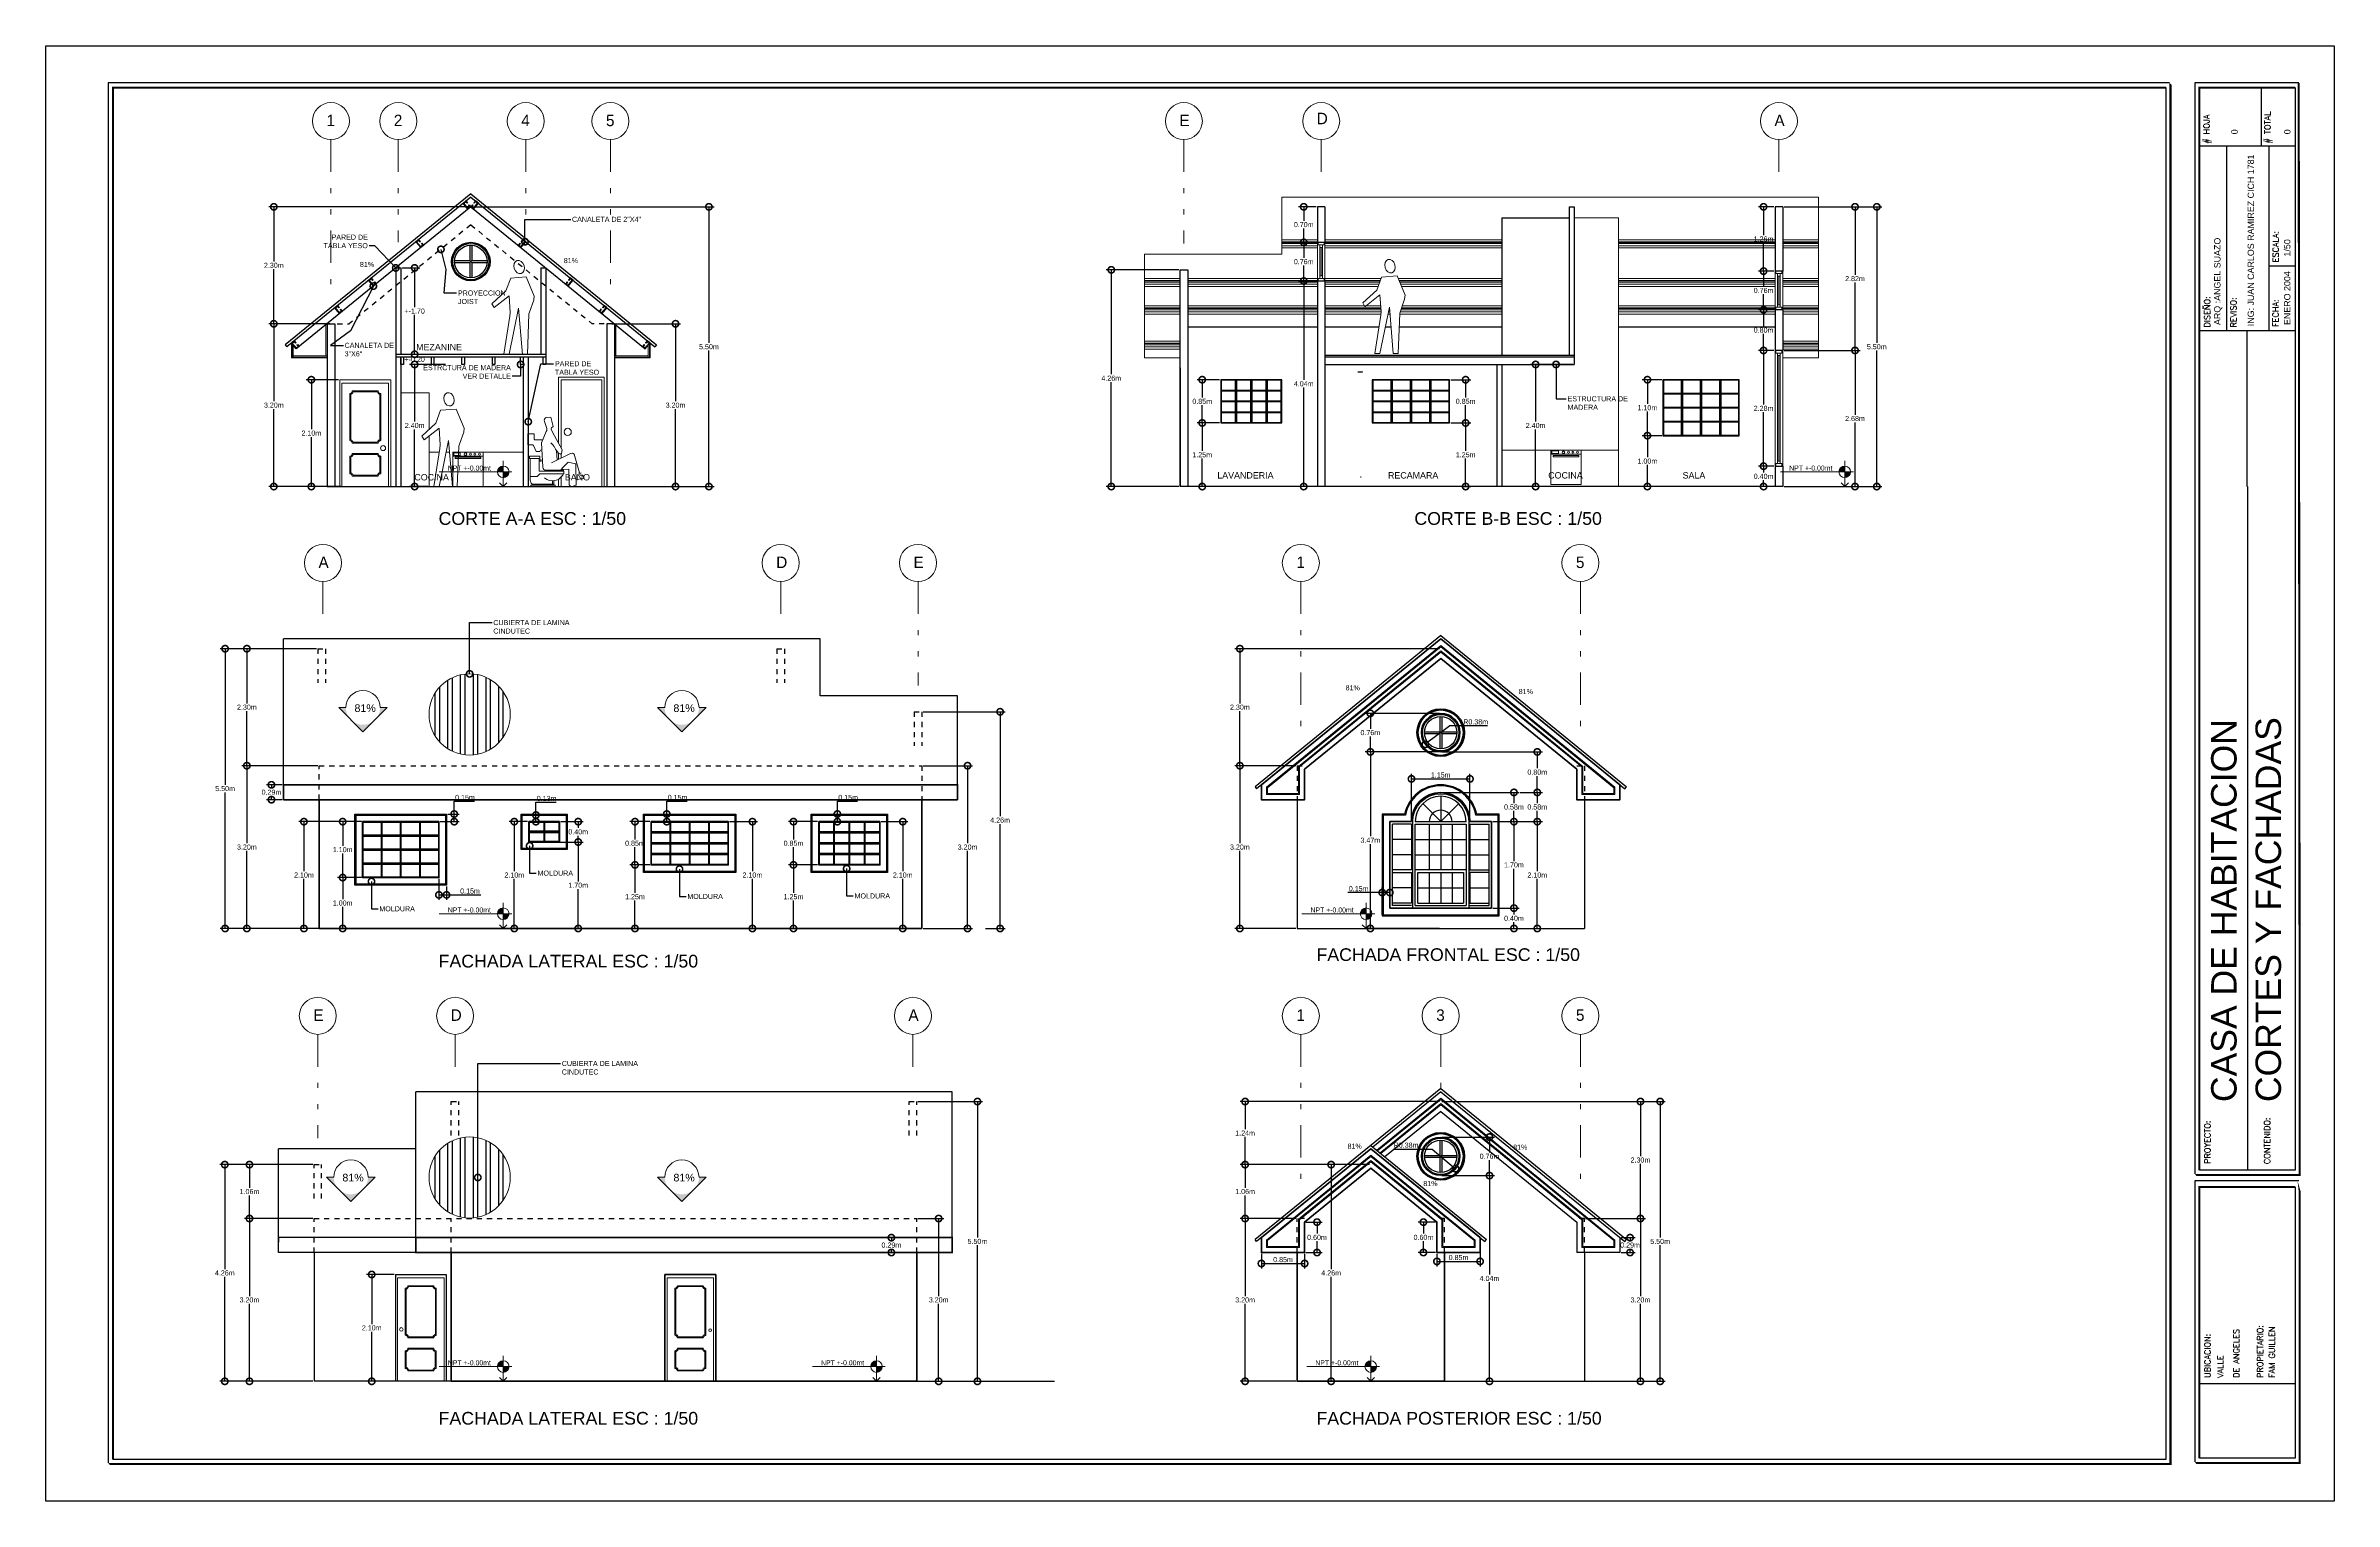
# Model space of a CAD drawing. Header units: inches. Extents: x -22.5 to 70.9, y -14.1 to 48.3.
# Drawn here: x -22.49 to 22.5, y -14.09 to 14.52 of the extents above; entities that cross this region are included whole.
import ezdxf

# ---------------------------------------------------------------- set-up
doc = ezdxf.new("R2010")
doc.units = ezdxf.units.IN
doc.header["$MEASUREMENT"] = 0
for name, pattern in [('DASHDOT2', [12.7, 6.35, -3.175, 0, -3.175]), ('DASHED2', [0.375, 0.25, -0.125]), ('DIVIDE', [31.75, 12.7, -6.35, 0, -6.35, 0, -6.35]), ('HIDDEN', [0.375, 0.25, -0.125])]:
    doc.linetypes.add(name, pattern=pattern)
for name, color, linetype, lineweight in [('cotas', 1, 'Continuous', 13), ('ejes', 253, 'DIVIDE', 13), ('Fachadas', 50, 'Continuous', 40), ('LAMP', 1, 'Continuous', 25), ('muebles', 6, 'Continuous', 13), ('paredes', 7, 'Continuous', 30), ('proyecciones', 95, 'DASHED2', 25), ('punto 1', 2, 'DASHDOT2', 9), ('punto 2', 3, 'Continuous', 20), ('pv', 4, 'Continuous', 5), ('rotulacion', 7, 'Continuous', 15), ('TECHOS', 74, 'Continuous', 13)]:
    doc.layers.add(name, color=color, linetype=linetype, lineweight=lineweight)
for name, color, linetype in [('MODULO', 7, 'Continuous'), ('Molduras', 251, 'Continuous'), ('Ventanas', 8, 'Continuous')]:
    doc.layers.add(name, color=color, linetype=linetype)
doc.styles.add('ATTR', font='romans.shx', dxfattribs={"width": 0.8, "height": 46.489728})
doc.styles.add('DIMS', font='ARIAL.TTF')
doc.styles.add('ROMANS', font='romans.shx')
doc.dimstyles.new('DIMS', dxfattribs={"dimtxt": 0.1, "dimasz": 0.25, "dimexe": 0.1, "dimexo": 0.025, "dimgap": 0.025, "dimtad": 1, "dimtih": 1, "dimtoh": 1, "dimzin": 1, "dimdsep": 46, "dimtxsty": 'DIMS', "dimblk1": 'DOTSMALL', "dimblk2": 'DOTSMALL', "dimsah": 1, "dimcen": 0.09, "dimclrd": 9, "dimclre": 9, "dimclrt": 2, "dimazin": 0, "dimtfac": 1, "dimtofl": 0, "dimtmove": 0, "dimatfit": 3, "dimldrblk": 'DOTSMALL', "dimfxl": 1, "dimtolj": 1, "dimtzin": 0, "dimarcsym": 0})

# ---------------------------------------------------------------- blocks, each defined once
blk = doc.blocks.new('SF4')
blk.add_lwpolyline([(1.1, 72.1), (-0.2, 71.3), (-1.2, 69.8), (-1.5, 68), (-1.2, 65.9), (-0.4, 64), (0.9, 62.6), (2.5, 61.9), (4, 61.9), (5.3, 62.7), (6.2, 64.2), (6.6, 66), (6.3, 68.1), (5.4, 70), (4.2, 71.4), (2.6, 72.1)], close=True)
blk.add_lwpolyline([(13.9, 41.7), (14.2, 44.6), (8, 59.5), (-4, 58.5), (-7.7, 48.5), (-18.5, 38.5), (-16.8, 35.6), (-5.2, 44.7), (-4.3, 31.9), (-4.6, 29), (-9.3, -0.5), (-5.2, -0.5), (2.1, 35.2), (5.1, -0.6), (8.9, -0.7), (10.1, 30.7), (10.6, 32.2), (13.9, 41.5)])
blk = doc.blocks.new('WCLOSF1S')
for p, q in [((-12.5, 125), (-12.5, 550)), ((162.5, 550), (162.5, 300)), ((162.5, 525), (200, 525)), ((200, 500), (162.5, 500)), ((200, 525), (200, 500)), ((125, 200), (-12.5, 200)), ((25, 50), (25, 25)), ((450, 50), (25, 50)), ((175, 250), (125, 200)), ((162.5, 300), (650, 300)), ((650, 250), (175, 250)), ((275, 325), (275, 300)), ((637.5, 325), (275, 325)), ((425, 112.5), (425, 50)), ((450, 50), (450, 113.44)), ((450, 25), (450, 50)), ((637.5, 300), (637.5, 325)), ((650, 300), (650, 250))]:
    blk.add_line(p, q)
for points in [[(-25, 550), (-25, 600), (175, 600), (175, 550)], [(0, 0), (0, 25), (475, 25), (475, 0)]]:
    blk.add_lwpolyline(points, close=True)
for centre, radius, start, end in [((68.75, 118.75), 81.49, 175.6013, 237.5288), ((425, 344.89), 232.72, 227.7453, 335.9381)]:
    blk.add_arc(centre, radius, start, end)
at = {"style": 'ATTR', "width": 0.8, "flags": 9}
blk.add_attdef('ESTCODE', (0, 0), '', height=13.5, dxfattribs=at)
blk = doc.blocks.new('BUIOVENF')
blk.add_line((0, 600.00125), (600, 600.00125))
for points in [[(0, 0), (0, 675.00125), (600, 675.00125), (600, 0)], [(25, 612.50125), (25, 662.50125), (150, 662.50125), (150, 612.50125)], [(50, 550.00125), (50, 575.00125), (550, 575.00125), (550, 550.00125)]]:
    blk.add_lwpolyline(points, close=True)
for centre, radius in [((250, 637.50125), 25), ((350, 637.50125), 18.75), ((437.5, 637.50125), 18.75), ((525, 637.50125), 18.75)]:
    blk.add_circle(centre, radius)
at = {"style": 'ATTR', "width": 0.8, "flags": 9}
blk.add_attdef('ESTCODE', (0, 0), '', height=16.87503, dxfattribs=at)
blk = doc.blocks.new('jkhjk')
at = {"layer": 'muebles', "lineweight": 5}
for p, q in [((-0.779, 1.14), (0.136, 1.14)), ((-0.779, -0.892), (-0.779, 1.14)), ((-0.626, 0.937), (-0.626, 0.012)), ((-0.607, 0.029), (-0.607, 0.92)), ((-0.067, 0.988), (-0.576, 0.988)), ((-0.559, 0.969), (-0.084, 0.969)), ((-0.035, 0.92), (-0.035, 0.029)), ((-0.016, 0.012), (-0.016, 0.937)), ((0.136, 1.14), (0.136, -0.892)), ((0.136, -0.892), (0.136, 1.14)), ((-0.626, -0.638), (-0.626, -0.293)), ((-0.607, -0.309), (-0.607, -0.621)), ((-0.576, -0.039), (-0.067, -0.039)), ((-0.576, -0.242), (-0.068, -0.242)), ((-0.084, -0.02), (-0.559, -0.02)), ((-0.084, -0.261), (-0.559, -0.261)), ((-0.036, -0.621), (-0.036, -0.309)), ((-0.017, -0.293), (-0.017, -0.638)), ((0.136, -0.892), (-0.779, -0.892)), ((-0.068, -0.689), (-0.576, -0.689)), ((-0.559, -0.67), (-0.084, -0.67))]:
    blk.add_line(p, q, dxfattribs=at)
for centre, major_axis, start_param, end_param in [((-0.626, 1.187), (0, 0.25), 3.141593, 3.325874), ((-0.626, 1.262), (0, 0.345), 3.264767, 3.325874), ((-0.618, 1.088), (0, 0.15), 3.325874, 3.564447), ((-0.615, 1.126), (0, 0.206), 3.325874, 3.564447), ((-0.606, 1.026), (0, 0.0815), 3.564447, 3.968376), ((-0.587, 0.988), (0, 0.0248), 3.968376, 4.712389), ((-0.598, 1.041), (0, 0.112), 3.564447, 3.968376), ((-0.572, 0.988), (0, 0.0342), 3.968376, 4.1209), ((-0.071, 0.988), (0, 0.0342), 2.162285, 2.314809), ((-0.045, 1.041), (0, 0.112), 2.314809, 2.718739), ((-0.056, 0.988), (0, 0.0248), 1.570796, 2.314809), ((-0.028, 1.126), (0, 0.206), 2.718739, 2.957311), ((-0.037, 1.026), (0, 0.0815), 2.314809, 2.718739), ((-0.025, 1.088), (0, 0.15), 2.718739, 2.957311), ((-0.016, 1.262), (0, 0.345), 2.957311, 3.018418), ((-0.016, 1.187), (0, 0.25), 2.957311, 3.141593), ((-0.626, -0.238), (0, 0.25), -0.184281, 0), ((-0.626, -0.313), (0, 0.345), -0.184281, -0.123175), ((-0.618, -0.139), (0, 0.15), -0.422854, -0.184281), ((-0.615, -0.177), (0, 0.206), -0.422854, -0.184281), ((-0.598, -0.092), (0, 0.112), -0.826784, -0.422854), ((-0.045, -0.092), (0, 0.112), 0.422854, 0.826784), ((-0.028, -0.177), (0, 0.206), 0.184281, 0.422854), ((-0.025, -0.139), (0, 0.15), 0.184281, 0.422854), ((-0.016, -0.313), (0, 0.345), 0.123175, 0.184281), ((-0.016, -0.238), (0, 0.25), 0, 0.184281), ((-0.626, -0.043), (0, 0.25), 3.141593, 3.325874), ((-0.626, 0.033), (0, 0.345), 3.264767, 3.325874), ((-0.618, -0.141), (0, 0.15), 3.325874, 3.564447), ((-0.615, -0.104), (0, 0.206), 3.325874, 3.564447), ((-0.606, -0.077), (0, 0.0815), -0.826784, -0.422854), ((-0.606, -0.204), (0, 0.0815), 3.564447, 3.968376), ((-0.587, -0.039), (0, 0.0248), 4.712389, 5.456402), ((-0.587, -0.242), (0, 0.0248), 3.968376, 4.712389), ((-0.598, -0.189), (0, 0.112), 3.564447, 3.968376), ((-0.572, -0.039), (0, 0.0342), -0.979308, -0.826784), ((-0.572, -0.242), (0, 0.0342), 3.968376, 4.1209), ((-0.071, -0.039), (0, 0.0342), 0.826784, 0.979308), ((-0.071, -0.242), (0, 0.0342), 2.162285, 2.314809), ((-0.046, -0.189), (0, 0.112), 2.314809, 2.718739), ((-0.056, -0.242), (0, 0.0248), 1.570796, 2.314809), ((-0.056, -0.039), (0, 0.0248), 0.826784, 1.570796), ((-0.028, -0.104), (0, 0.206), 2.718739, 2.957311), ((-0.038, -0.204), (0, 0.0815), 2.314809, 2.718739), ((-0.037, -0.077), (0, 0.0815), 0.422854, 0.826784), ((-0.025, -0.141), (0, 0.15), 2.718739, 2.957311), ((-0.017, 0.033), (0, 0.345), 2.957311, 3.018418), ((-0.017, -0.043), (0, 0.25), 2.957311, 3.141593), ((-0.626, -0.888), (0, 0.25), -0.184281, 0), ((-0.626, -0.963), (0, 0.345), -0.184281, -0.123175), ((-0.618, -0.789), (0, 0.15), -0.422854, -0.184281), ((-0.615, -0.827), (0, 0.206), -0.422854, -0.184281), ((-0.606, -0.727), (0, 0.0815), -0.826784, -0.422854), ((-0.587, -0.689), (0, 0.0248), 4.712389, 5.456402), ((-0.598, -0.741), (0, 0.112), -0.826784, -0.422854), ((-0.572, -0.689), (0, 0.0342), -0.979308, -0.826784), ((-0.071, -0.689), (0, 0.0342), 0.826784, 0.979308), ((-0.046, -0.741), (0, 0.112), 0.422854, 0.826784), ((-0.056, -0.689), (0, 0.0248), 0.826784, 1.570796), ((-0.028, -0.827), (0, 0.206), 0.184281, 0.422854), ((-0.038, -0.727), (0, 0.0815), 0.422854, 0.826784), ((-0.025, -0.789), (0, 0.15), 0.184281, 0.422854), ((-0.017, -0.963), (0, 0.345), 0.123175, 0.184281), ((-0.017, -0.888), (0, 0.25), 0, 0.184281)]:
    blk.add_ellipse(centre, major_axis=major_axis, ratio=0.45, start_param=start_param, end_param=end_param, dxfattribs=at)
blk = doc.blocks.new('HOJA11-17')
blk.add_lwpolyline([(-40.379, 27.285), (2.621, 27.285), (2.621, -0.715), (-40.379, -0.715)], close=True)
blk = doc.blocks.new('_DOTSMALL')
at = {"color": 0, "linetype": 'ByBlock', "const_width": 0.5}
blk.add_lwpolyline([(-0.0625, 0, 1), (0.0625, 0, 1)], format="xyb", close=True, dxfattribs=at)
blk = doc.blocks.new('*D270')
at = {"layer": 'cotas', "color": 9, "lineweight": -2}
for p, q in [((-16.913, 9.058), (-18.111, 9.058)), ((-18.011, 9.058), (-18.011, 7.534)), ((-18.011, 5.858), (-18.011, 7.382)), ((-16.988, 5.858), (-18.111, 5.858))]:
    blk.add_line(p, q, dxfattribs=at)
at = {"layer": 'Defpoints', "color": 0}
for p in [(-16.888, 9.058), (-18.011, 5.858), (-16.963, 5.858)]:
    blk.add_point(p, dxfattribs=at)
at = {"layer": 'cotas', "color": 9, "lineweight": -2, "xscale": 0.25, "yscale": 0.25, "zscale": 0.25}
for p, rotation in [((-18.011, 9.058), 90), ((-18.011, 5.858), 270)]:
    blk.add_blockref('_DOTSMALL', p, dxfattribs=dict(at, rotation=rotation))
at = {"layer": 'cotas', "color": 2, "insert": (-18.011, 7.458), "char_height": 0.1, "attachment_point": 5, "style": 'DIMS'}
blk.add_mtext('\\A1;3.20m', dxfattribs=at)
blk = doc.blocks.new('*D271')
at = {"layer": 'cotas', "color": 9, "lineweight": -2}
for p, q in [((-14.163, 11.357), (-18.111, 11.357)), ((-18.011, 11.357), (-18.011, 10.283)), ((-18.011, 9.058), (-18.011, 10.131)), ((-16.913, 9.058), (-18.111, 9.058))]:
    blk.add_line(p, q, dxfattribs=at)
at = {"layer": 'Defpoints', "color": 0}
for p in [(-18.011, 11.357), (-14.138, 11.357), (-16.888, 9.058)]:
    blk.add_point(p, dxfattribs=at)
at = {"layer": 'cotas', "color": 9, "lineweight": -2, "xscale": 0.25, "yscale": 0.25, "zscale": 0.25}
for p, rotation in [((-18.011, 11.357), 90), ((-18.011, 9.058), 270)]:
    blk.add_blockref('_DOTSMALL', p, dxfattribs=dict(at, rotation=rotation))
at = {"layer": 'cotas', "color": 2, "insert": (-18.011, 10.207), "char_height": 0.1, "attachment_point": 5, "style": 'DIMS'}
blk.add_mtext('\\A1;2.30m', dxfattribs=at)
blk = doc.blocks.new('*D272')
at = {"layer": 'cotas', "color": 9, "lineweight": -2}
for p, q in [((-16.738, 7.958), (-17.373, 7.958)), ((-17.273, 7.958), (-17.273, 6.984)), ((-17.273, 5.858), (-17.273, 6.832)), ((-16.696, 5.858), (-17.373, 5.858))]:
    blk.add_line(p, q, dxfattribs=at)
at = {"layer": 'Defpoints', "color": 0}
for p in [(-16.713, 7.958), (-17.273, 5.858), (-16.671, 5.858)]:
    blk.add_point(p, dxfattribs=at)
at = {"layer": 'cotas', "color": 9, "lineweight": -2, "xscale": 0.25, "yscale": 0.25, "zscale": 0.25}
for p, rotation in [((-17.273, 7.958), 90), ((-17.273, 5.858), 270)]:
    blk.add_blockref('_DOTSMALL', p, dxfattribs=dict(at, rotation=rotation))
at = {"layer": 'cotas', "color": 2, "insert": (-17.273, 6.908), "char_height": 0.1, "attachment_point": 5, "style": 'DIMS'}
blk.add_mtext('\\A1;2.10m', dxfattribs=at)
blk = doc.blocks.new('*D273')
at = {"layer": 'cotas', "color": 9, "lineweight": -2}
for p, q in [((-14.638, 8.258), (-15.342, 8.258)), ((-15.242, 8.258), (-15.242, 7.134)), ((-15.242, 5.858), (-15.242, 6.982)), ((-14.984, 5.858), (-15.342, 5.858))]:
    blk.add_line(p, q, dxfattribs=at)
at = {"layer": 'Defpoints', "color": 0}
for p in [(-14.613, 8.258), (-15.242, 5.858), (-14.959, 5.858)]:
    blk.add_point(p, dxfattribs=at)
at = {"layer": 'cotas', "color": 9, "lineweight": -2, "xscale": 0.25, "yscale": 0.25, "zscale": 0.25}
for p, rotation in [((-15.242, 8.258), 90), ((-15.242, 5.858), 270)]:
    blk.add_blockref('_DOTSMALL', p, dxfattribs=dict(at, rotation=rotation))
at = {"layer": 'cotas', "color": 2, "insert": (-15.242, 7.058), "char_height": 0.1, "attachment_point": 5, "style": 'DIMS'}
blk.add_mtext('\\A1;2.40m', dxfattribs=at)
blk = doc.blocks.new('*D274')
at = {"layer": 'cotas', "color": 9, "lineweight": -2}
for p, q in [((-17.145, 0.37), (-18.641, 0.37)), ((-18.541, 0.37), (-18.541, -1.154)), ((-18.541, -2.83), (-18.541, -1.306)), ((-17.145, -2.83), (-18.641, -2.83))]:
    blk.add_line(p, q, dxfattribs=at)
at = {"layer": 'Defpoints', "color": 0}
for p in [(-18.541, 0.37), (-17.12, 0.37), (-17.12, -2.83)]:
    blk.add_point(p, dxfattribs=at)
at = {"layer": 'cotas', "color": 9, "lineweight": -2, "xscale": 0.25, "yscale": 0.25, "zscale": 0.25}
for p, rotation in [((-18.541, 0.37), 90), ((-18.541, -2.83), 270)]:
    blk.add_blockref('_DOTSMALL', p, dxfattribs=dict(at, rotation=rotation))
at = {"layer": 'cotas', "color": 2, "insert": (-18.541, -1.23), "char_height": 0.1, "attachment_point": 5, "style": 'DIMS'}
blk.add_mtext('\\A1;3.20m', dxfattribs=at)
blk = doc.blocks.new('*D275')
at = {"layer": 'cotas', "color": 9, "lineweight": -2}
for p, q in [((-17.845, 2.67), (-18.641, 2.67)), ((-18.541, 2.67), (-18.541, 1.596)), ((-18.541, 0.37), (-18.541, 1.444)), ((-17.145, 0.37), (-18.641, 0.37))]:
    blk.add_line(p, q, dxfattribs=at)
at = {"layer": 'Defpoints', "color": 0}
for p in [(-18.541, 2.67), (-17.82, 2.67), (-17.12, 0.37)]:
    blk.add_point(p, dxfattribs=at)
at = {"layer": 'cotas', "color": 9, "lineweight": -2, "xscale": 0.25, "yscale": 0.25, "zscale": 0.25}
for p, rotation in [((-18.541, 2.67), 90), ((-18.541, 0.37), 270)]:
    blk.add_blockref('_DOTSMALL', p, dxfattribs=dict(at, rotation=rotation))
at = {"layer": 'cotas', "color": 2, "insert": (-18.541, 1.52), "char_height": 0.1, "attachment_point": 5, "style": 'DIMS'}
blk.add_mtext('\\A1;2.30m', dxfattribs=at)
blk = doc.blocks.new('*D276')
at = {"layer": 'cotas', "color": 9, "lineweight": -2}
for p, q in [((-17.17, 2.67), (-19.069, 2.67)), ((-18.969, 2.67), (-18.969, -0.004)), ((-18.969, -2.83), (-18.969, -0.156)), ((-17.845, -2.83), (-19.069, -2.83))]:
    blk.add_line(p, q, dxfattribs=at)
at = {"layer": 'Defpoints', "color": 0}
for p in [(-17.145, 2.67), (-18.969, -2.83), (-17.82, -2.83)]:
    blk.add_point(p, dxfattribs=at)
at = {"layer": 'cotas', "color": 9, "lineweight": -2, "xscale": 0.25, "yscale": 0.25, "zscale": 0.25}
for p, rotation in [((-18.969, 2.67), 90), ((-18.969, -2.83), 270)]:
    blk.add_blockref('_DOTSMALL', p, dxfattribs=dict(at, rotation=rotation))
at = {"layer": 'cotas', "color": 2, "insert": (-18.969, -0.08), "char_height": 0.1, "attachment_point": 5, "style": 'DIMS'}
blk.add_mtext('\\A1;5.50m', dxfattribs=at)
blk = doc.blocks.new('*D277')
at = {"layer": 'cotas', "color": 9, "lineweight": -2}
for p, q in [((-16.29, -1.83), (-16.757, -1.83)), ((-16.657, -1.83), (-16.657, -2.254)), ((-16.657, -2.83), (-16.657, -2.406)), ((-16.29, -2.83), (-16.757, -2.83))]:
    blk.add_line(p, q, dxfattribs=at)
at = {"layer": 'Defpoints', "color": 0}
for p in [(-16.265, -1.83), (-16.657, -2.83), (-16.265, -2.83)]:
    blk.add_point(p, dxfattribs=at)
at = {"layer": 'cotas', "color": 9, "lineweight": -2, "xscale": 0.25, "yscale": 0.25, "zscale": 0.25}
for p, rotation in [((-16.657, -1.83), 90), ((-16.657, -2.83), 270)]:
    blk.add_blockref('_DOTSMALL', p, dxfattribs=dict(at, rotation=rotation))
at = {"layer": 'cotas', "color": 2, "insert": (-16.657, -2.33), "char_height": 0.1, "attachment_point": 5, "style": 'DIMS'}
blk.add_mtext('\\A1;1.00m', dxfattribs=at)
blk = doc.blocks.new('*D278')
at = {"layer": 'cotas', "color": 9, "lineweight": -2}
for p, q in [((-14.464, -0.58), (-14.464, -0.33)), ((-14.464, -0.33), (-14.066, -0.33)), ((-14.74, -0.73), (-14.364, -0.73)), ((-14.59, -0.58), (-14.364, -0.58)), ((-14.464, -0.73), (-14.464, -0.58))]:
    blk.add_line(p, q, dxfattribs=at)
at = {"layer": 'Defpoints', "color": 0}
for p in [(-14.765, -0.73), (-14.615, -0.58), (-14.464, -0.58)]:
    blk.add_point(p, dxfattribs=at)
at = {"layer": 'cotas', "color": 9, "lineweight": -2, "xscale": 0.25, "yscale": 0.25, "zscale": 0.25}
for p, rotation in [((-14.464, -0.58), 90), ((-14.464, -0.73), 270)]:
    blk.add_blockref('_DOTSMALL', p, dxfattribs=dict(at, rotation=rotation))
at = {"layer": 'cotas', "color": 2, "insert": (-14.252, -0.254), "char_height": 0.1, "attachment_point": 5, "style": 'DIMS'}
blk.add_mtext('\\A1;0.15m', dxfattribs=at)
blk = doc.blocks.new('*D279')
at = {"layer": 'cotas', "color": 9, "lineweight": -2}
for p, q in [((-14.765, -1.855), (-14.765, -2.27)), ((-14.765, -2.17), (-14.615, -2.17)), ((-14.615, -2.005), (-14.615, -2.27)), ((-14.615, -2.17), (-13.941, -2.17))]:
    blk.add_line(p, q, dxfattribs=at)
at = {"layer": 'Defpoints', "color": 0}
for p in [(-14.765, -1.83), (-14.615, -1.98), (-14.615, -2.17)]:
    blk.add_point(p, dxfattribs=at)
at = {"layer": 'cotas', "color": 9, "lineweight": -2, "xscale": 0.25, "yscale": 0.25, "zscale": 0.25, "rotation": 180}
blk.add_blockref('_DOTSMALL', (-14.765, -2.17), dxfattribs=at)
at = {"layer": 'cotas', "color": 9, "lineweight": -2, "xscale": 0.25, "yscale": 0.25, "zscale": 0.25}
blk.add_blockref('_DOTSMALL', (-14.615, -2.17), dxfattribs=at)
at = {"layer": 'cotas', "color": 2, "insert": (-14.153, -2.094), "char_height": 0.1, "attachment_point": 5, "style": 'DIMS'}
blk.add_mtext('\\A1;0.15m', dxfattribs=at)
blk = doc.blocks.new('*D280')
at = {"layer": 'cotas', "color": 9, "lineweight": -2}
for p, q in [((-16.29, -0.73), (-16.757, -0.73)), ((-16.657, -0.73), (-16.657, -1.204)), ((-16.657, -1.83), (-16.657, -1.356)), ((-16.29, -1.83), (-16.757, -1.83))]:
    blk.add_line(p, q, dxfattribs=at)
at = {"layer": 'Defpoints', "color": 0}
for p in [(-16.657, -0.73), (-16.265, -0.73), (-16.265, -1.83)]:
    blk.add_point(p, dxfattribs=at)
at = {"layer": 'cotas', "color": 9, "lineweight": -2, "xscale": 0.25, "yscale": 0.25, "zscale": 0.25}
for p, rotation in [((-16.657, -0.73), 90), ((-16.657, -1.83), 270)]:
    blk.add_blockref('_DOTSMALL', p, dxfattribs=dict(at, rotation=rotation))
at = {"layer": 'cotas', "color": 2, "insert": (-16.657, -1.28), "char_height": 0.1, "attachment_point": 5, "style": 'DIMS'}
blk.add_mtext('\\A1;1.10m', dxfattribs=at)
blk = doc.blocks.new('*D281')
at = {"layer": 'cotas', "color": 9, "lineweight": -2}
for p, q in [((-16.29, -0.73), (-17.519, -0.73)), ((-17.419, -0.73), (-17.419, -1.704)), ((-17.419, -2.83), (-17.419, -1.856)), ((-16.29, -2.83), (-17.519, -2.83))]:
    blk.add_line(p, q, dxfattribs=at)
at = {"layer": 'Defpoints', "color": 0}
for p in [(-16.265, -0.73), (-17.419, -2.83), (-16.265, -2.83)]:
    blk.add_point(p, dxfattribs=at)
at = {"layer": 'cotas', "color": 9, "lineweight": -2, "xscale": 0.25, "yscale": 0.25, "zscale": 0.25}
for p, rotation in [((-17.419, -0.73), 90), ((-17.419, -2.83), 270)]:
    blk.add_blockref('_DOTSMALL', p, dxfattribs=dict(at, rotation=rotation))
at = {"layer": 'cotas', "color": 2, "insert": (-17.419, -1.78), "char_height": 0.1, "attachment_point": 5, "style": 'DIMS'}
blk.add_mtext('\\A1;2.10m', dxfattribs=at)
blk = doc.blocks.new('*D282')
at = {"layer": 'cotas', "color": 9, "lineweight": -2}
for p, q in [((2.082, 0.37), (0.883, 0.37)), ((0.983, 0.37), (0.983, -1.154)), ((0.983, -2.83), (0.983, -1.306)), ((2.082, -2.83), (0.883, -2.83))]:
    blk.add_line(p, q, dxfattribs=at)
at = {"layer": 'Defpoints', "color": 0}
for p in [(0.983, 0.37), (2.107, 0.37), (2.107, -2.83)]:
    blk.add_point(p, dxfattribs=at)
at = {"layer": 'cotas', "color": 9, "lineweight": -2, "xscale": 0.25, "yscale": 0.25, "zscale": 0.25}
for p, rotation in [((0.983, 0.37), 90), ((0.983, -2.83), 270)]:
    blk.add_blockref('_DOTSMALL', p, dxfattribs=dict(at, rotation=rotation))
at = {"layer": 'cotas', "color": 2, "insert": (0.983, -1.23), "char_height": 0.1, "attachment_point": 5, "style": 'DIMS'}
blk.add_mtext('\\A1;3.20m', dxfattribs=at)
blk = doc.blocks.new('*D283')
at = {"layer": 'cotas', "color": 9, "lineweight": -2}
for p, q in [((4.907, 2.67), (0.883, 2.67)), ((0.983, 2.67), (0.983, 1.596)), ((0.983, 0.37), (0.983, 1.444)), ((2.082, 0.37), (0.883, 0.37))]:
    blk.add_line(p, q, dxfattribs=at)
at = {"layer": 'Defpoints', "color": 0}
for p in [(0.983, 2.67), (4.932, 2.67), (2.107, 0.37)]:
    blk.add_point(p, dxfattribs=at)
at = {"layer": 'cotas', "color": 9, "lineweight": -2, "xscale": 0.25, "yscale": 0.25, "zscale": 0.25}
for p, rotation in [((0.983, 2.67), 90), ((0.983, 0.37), 270)]:
    blk.add_blockref('_DOTSMALL', p, dxfattribs=dict(at, rotation=rotation))
at = {"layer": 'cotas', "color": 2, "insert": (0.983, 1.52), "char_height": 0.1, "attachment_point": 5, "style": 'DIMS'}
blk.add_mtext('\\A1;2.30m', dxfattribs=at)
blk = doc.blocks.new('*D284')
at = {"layer": 'cotas', "color": 9, "lineweight": -2}
for p, q in [((5.957, -2.43), (6.472, -2.43)), ((6.372, -2.43), (6.372, -2.554)), ((4.957, -2.83), (6.472, -2.83)), ((6.372, -2.83), (6.372, -2.706))]:
    blk.add_line(p, q, dxfattribs=at)
at = {"layer": 'Defpoints', "color": 0}
for p in [(5.932, -2.43), (6.372, -2.43), (4.932, -2.83)]:
    blk.add_point(p, dxfattribs=at)
at = {"layer": 'cotas', "color": 9, "lineweight": -2, "xscale": 0.25, "yscale": 0.25, "zscale": 0.25}
for p, rotation in [((6.372, -2.43), 90), ((6.372, -2.83), 270)]:
    blk.add_blockref('_DOTSMALL', p, dxfattribs=dict(at, rotation=rotation))
at = {"layer": 'cotas', "color": 2, "insert": (6.372, -2.63), "char_height": 0.1, "attachment_point": 5, "style": 'DIMS'}
blk.add_mtext('\\A1;0.40m', dxfattribs=at)
blk = doc.blocks.new('*D285')
at = {"layer": 'cotas', "color": 9, "lineweight": -2}
for p, q in [((5.957, -0.73), (6.472, -0.73)), ((6.372, -0.73), (6.372, -1.504)), ((6.372, -2.43), (6.372, -1.656)), ((5.957, -2.43), (6.472, -2.43))]:
    blk.add_line(p, q, dxfattribs=at)
at = {"layer": 'Defpoints', "color": 0}
for p in [(5.932, -0.73), (6.372, -0.73), (5.932, -2.43)]:
    blk.add_point(p, dxfattribs=at)
at = {"layer": 'cotas', "color": 9, "lineweight": -2, "xscale": 0.25, "yscale": 0.25, "zscale": 0.25}
for p, rotation in [((6.372, -0.73), 90), ((6.372, -2.43), 270)]:
    blk.add_blockref('_DOTSMALL', p, dxfattribs=dict(at, rotation=rotation))
at = {"layer": 'cotas', "color": 2, "insert": (6.372, -1.58), "char_height": 0.1, "attachment_point": 5, "style": 'DIMS'}
blk.add_mtext('\\A1;1.70m', dxfattribs=at)
blk = doc.blocks.new('*D286')
at = {"layer": 'cotas', "color": 9, "lineweight": -2}
for p, q in [((4.957, -0.155), (6.472, -0.155)), ((6.372, -0.155), (6.372, -0.366)), ((5.957, -0.73), (6.472, -0.73)), ((6.372, -0.73), (6.372, -0.518))]:
    blk.add_line(p, q, dxfattribs=at)
at = {"layer": 'Defpoints', "color": 0}
for p in [(4.932, -0.155), (6.372, -0.155), (5.932, -0.73)]:
    blk.add_point(p, dxfattribs=at)
at = {"layer": 'cotas', "color": 9, "lineweight": -2, "xscale": 0.25, "yscale": 0.25, "zscale": 0.25}
for p, rotation in [((6.372, -0.155), 90), ((6.372, -0.73), 270)]:
    blk.add_blockref('_DOTSMALL', p, dxfattribs=dict(at, rotation=rotation))
at = {"layer": 'cotas', "color": 2, "insert": (6.372, -0.442), "char_height": 0.1, "attachment_point": 5, "style": 'DIMS'}
blk.add_mtext('\\A1;0.58m', dxfattribs=at)
blk = doc.blocks.new('*D287')
at = {"layer": 'cotas', "color": 9, "lineweight": -2}
for p, q in [((5.957, -0.73), (6.931, -0.73)), ((6.831, -0.73), (6.831, -1.704)), ((6.831, -2.83), (6.831, -1.856)), ((5.957, -2.83), (6.931, -2.83))]:
    blk.add_line(p, q, dxfattribs=at)
at = {"layer": 'Defpoints', "color": 0}
for p in [(5.932, -0.73), (5.932, -2.83), (6.831, -2.83)]:
    blk.add_point(p, dxfattribs=at)
at = {"layer": 'cotas', "color": 9, "lineweight": -2, "xscale": 0.25, "yscale": 0.25, "zscale": 0.25}
for p, rotation in [((6.831, -0.73), 90), ((6.831, -2.83), 270)]:
    blk.add_blockref('_DOTSMALL', p, dxfattribs=dict(at, rotation=rotation))
at = {"layer": 'cotas', "color": 2, "insert": (6.831, -1.78), "char_height": 0.1, "attachment_point": 5, "style": 'DIMS'}
blk.add_mtext('\\A1;2.10m', dxfattribs=at)
blk = doc.blocks.new('*D288')
at = {"layer": 'cotas', "color": 9, "lineweight": -2}
for p, q in [((4.357, -0.705), (4.357, 0.211)), ((4.357, 0.111), (5.507, 0.111)), ((5.507, -0.705), (5.507, 0.211))]:
    blk.add_line(p, q, dxfattribs=at)
at = {"layer": 'Defpoints', "color": 0}
for p in [(5.507, 0.111), (4.357, -0.73), (5.507, -0.73)]:
    blk.add_point(p, dxfattribs=at)
at = {"layer": 'cotas', "color": 9, "lineweight": -2, "xscale": 0.25, "yscale": 0.25, "zscale": 0.25, "rotation": 180}
blk.add_blockref('_DOTSMALL', (4.357, 0.111), dxfattribs=at)
at = {"layer": 'cotas', "color": 9, "lineweight": -2, "xscale": 0.25, "yscale": 0.25, "zscale": 0.25}
blk.add_blockref('_DOTSMALL', (5.507, 0.111), dxfattribs=at)
at = {"layer": 'cotas', "color": 2, "insert": (4.932, 0.187), "char_height": 0.1, "attachment_point": 5, "style": 'DIMS'}
blk.add_mtext('\\A1;1.15m', dxfattribs=at)
blk = doc.blocks.new('*D289')
at = {"layer": 'cotas', "color": 9, "lineweight": -2}
for p, q in [((5.11, 1.154), (4.629, 0.791)), ((5.854, 1.154), (5.11, 1.154))]:
    blk.add_line(p, q, dxfattribs=at)
at = {"layer": 'Defpoints', "color": 0}
for p in [(4.932, 1.02), (4.629, 0.791)]:
    blk.add_point(p, dxfattribs=at)
at = {"layer": 'cotas', "color": 9, "lineweight": -2, "xscale": 0.25, "yscale": 0.25, "zscale": 0.25, "rotation": 217.0691225980433}
blk.add_blockref('_DOTSMALL', (4.629, 0.791), dxfattribs=at)
at = {"layer": 'cotas', "color": 2, "insert": (5.62, 1.231), "char_height": 0.1, "attachment_point": 5, "style": 'DIMS'}
blk.add_mtext('\\A1;R0.38m', dxfattribs=at)
blk = doc.blocks.new('*D290')
at = {"layer": 'cotas', "color": 9, "lineweight": -2}
for p, q in [((4.907, 0.641), (3.449, 0.641)), ((3.549, 0.641), (3.549, -1.018)), ((3.549, -2.83), (3.549, -1.171)), ((4.907, -2.83), (3.449, -2.83))]:
    blk.add_line(p, q, dxfattribs=at)
at = {"layer": 'Defpoints', "color": 0}
for p in [(4.932, 0.641), (3.549, -2.83), (4.932, -2.83)]:
    blk.add_point(p, dxfattribs=at)
at = {"layer": 'cotas', "color": 9, "lineweight": -2, "xscale": 0.25, "yscale": 0.25, "zscale": 0.25}
for p, rotation in [((3.549, 0.641), 90), ((3.549, -2.83), 270)]:
    blk.add_blockref('_DOTSMALL', p, dxfattribs=dict(at, rotation=rotation))
at = {"layer": 'cotas', "color": 2, "insert": (3.549, -1.095), "char_height": 0.1, "attachment_point": 5, "style": 'DIMS'}
blk.add_mtext('\\A1;3.47m', dxfattribs=at)
blk = doc.blocks.new('*D291')
at = {"layer": 'cotas', "color": 9, "lineweight": -2}
for p, q in [((3.782, -2.124), (3.109, -2.124)), ((3.782, -2.555), (3.782, -2.024)), ((3.932, -2.124), (3.782, -2.124)), ((3.932, -2.405), (3.932, -2.024))]:
    blk.add_line(p, q, dxfattribs=at)
at = {"layer": 'Defpoints', "color": 0}
for p in [(3.782, -2.124), (3.782, -2.58), (3.932, -2.43)]:
    blk.add_point(p, dxfattribs=at)
at = {"layer": 'cotas', "color": 9, "lineweight": -2, "xscale": 0.25, "yscale": 0.25, "zscale": 0.25, "rotation": 180}
blk.add_blockref('_DOTSMALL', (3.782, -2.124), dxfattribs=at)
at = {"layer": 'cotas', "color": 9, "lineweight": -2, "xscale": 0.25, "yscale": 0.25, "zscale": 0.25}
blk.add_blockref('_DOTSMALL', (3.932, -2.124), dxfattribs=at)
at = {"layer": 'cotas', "color": 2, "insert": (3.32, -2.048), "char_height": 0.1, "attachment_point": 5, "style": 'DIMS'}
blk.add_mtext('\\A1;0.15m', dxfattribs=at)
blk = doc.blocks.new('*D297')
at = {"layer": 'cotas', "color": 9, "lineweight": -2}
for p, q in [((11.682, 8.533), (13.178, 8.533)), ((13.078, 8.533), (13.078, 7.271)), ((13.078, 5.858), (13.078, 7.119)), ((11.682, 5.858), (13.178, 5.858))]:
    blk.add_line(p, q, dxfattribs=at)
at = {"layer": 'Defpoints', "color": 0}
for p in [(11.657, 8.533), (13.078, 8.533), (11.657, 5.858)]:
    blk.add_point(p, dxfattribs=at)
at = {"layer": 'cotas', "color": 9, "lineweight": -2, "xscale": 0.25, "yscale": 0.25, "zscale": 0.25}
for p, rotation in [((13.078, 8.533), 90), ((13.078, 5.858), 270)]:
    blk.add_blockref('_DOTSMALL', p, dxfattribs=dict(at, rotation=rotation))
at = {"layer": 'cotas', "color": 2, "insert": (13.078, 7.195), "char_height": 0.1, "attachment_point": 5, "style": 'DIMS'}
blk.add_mtext('\\A1;2.68m', dxfattribs=at)
blk = doc.blocks.new('*D295')
at = {"layer": 'cotas', "color": 9, "lineweight": -2}
for p, q in [((12.536, 11.357), (13.606, 11.357)), ((13.506, 11.357), (13.506, 8.683)), ((13.506, 5.858), (13.506, 8.531)), ((12.382, 5.858), (13.606, 5.858))]:
    blk.add_line(p, q, dxfattribs=at)
at = {"layer": 'Defpoints', "color": 0}
for p in [(12.511, 11.357), (12.357, 5.858), (13.506, 5.858)]:
    blk.add_point(p, dxfattribs=at)
at = {"layer": 'cotas', "color": 9, "lineweight": -2, "xscale": 0.25, "yscale": 0.25, "zscale": 0.25}
for p, rotation in [((13.506, 11.357), 90), ((13.506, 5.858), 270)]:
    blk.add_blockref('_DOTSMALL', p, dxfattribs=dict(at, rotation=rotation))
at = {"layer": 'cotas', "color": 2, "insert": (13.506, 8.607), "char_height": 0.1, "attachment_point": 5, "style": 'DIMS'}
blk.add_mtext('\\A1;5.50m', dxfattribs=at)
blk = doc.blocks.new('*D296')
at = {"layer": 'cotas', "color": 9, "lineweight": -2}
for p, q in [((11.682, 11.357), (13.178, 11.357)), ((13.078, 11.357), (13.078, 10.021)), ((13.078, 8.533), (13.078, 9.869)), ((11.682, 8.533), (13.178, 8.533))]:
    blk.add_line(p, q, dxfattribs=at)
at = {"layer": 'Defpoints', "color": 0}
for p in [(11.657, 11.357), (13.078, 11.357), (11.657, 8.533)]:
    blk.add_point(p, dxfattribs=at)
at = {"layer": 'cotas', "color": 9, "lineweight": -2, "xscale": 0.25, "yscale": 0.25, "zscale": 0.25}
for p, rotation in [((13.078, 11.357), 90), ((13.078, 8.533), 270)]:
    blk.add_blockref('_DOTSMALL', p, dxfattribs=dict(at, rotation=rotation))
at = {"layer": 'cotas', "color": 2, "insert": (13.078, 9.945), "char_height": 0.1, "attachment_point": 5, "style": 'DIMS'}
blk.add_mtext('\\A1;2.82m', dxfattribs=at)
blk = doc.blocks.new('*D298')
at = {"layer": 'cotas', "color": 9, "lineweight": -2}
for p, q in [((-14.113, 11.357), (-9.356, 11.357)), ((-9.456, 11.357), (-9.456, 8.683)), ((-9.456, 5.858), (-9.456, 8.531)), ((-14.113, 5.858), (-9.356, 5.858))]:
    blk.add_line(p, q, dxfattribs=at)
at = {"layer": 'Defpoints', "color": 0}
for p in [(-14.138, 11.357), (-14.138, 5.858), (-9.456, 5.858)]:
    blk.add_point(p, dxfattribs=at)
at = {"layer": 'cotas', "color": 9, "lineweight": -2, "xscale": 0.25, "yscale": 0.25, "zscale": 0.25}
for p, rotation in [((-9.456, 11.357), 90), ((-9.456, 5.858), 270)]:
    blk.add_blockref('_DOTSMALL', p, dxfattribs=dict(at, rotation=rotation))
at = {"layer": 'cotas', "color": 2, "insert": (-9.456, 8.607), "char_height": 0.1, "attachment_point": 5, "style": 'DIMS'}
blk.add_mtext('\\A1;5.50m', dxfattribs=at)
blk = doc.blocks.new('*D300')
at = {"layer": 'cotas', "color": 9, "lineweight": -2}
for p, q in [((-11.363, 9.058), (-10.013, 9.058)), ((-10.113, 9.058), (-10.113, 7.534)), ((-10.113, 5.858), (-10.113, 7.382)), ((-11.363, 5.858), (-10.013, 5.858))]:
    blk.add_line(p, q, dxfattribs=at)
at = {"layer": 'Defpoints', "color": 0}
for p in [(-11.388, 9.058), (-11.388, 5.858), (-10.113, 5.858)]:
    blk.add_point(p, dxfattribs=at)
at = {"layer": 'cotas', "color": 9, "lineweight": -2, "xscale": 0.25, "yscale": 0.25, "zscale": 0.25}
for p, rotation in [((-10.113, 9.058), 90), ((-10.113, 5.858), 270)]:
    blk.add_blockref('_DOTSMALL', p, dxfattribs=dict(at, rotation=rotation))
at = {"layer": 'cotas', "color": 2, "insert": (-10.113, 7.458), "char_height": 0.1, "attachment_point": 5, "style": 'DIMS'}
blk.add_mtext('\\A1;3.20m', dxfattribs=at)
blk = doc.blocks.new('*D352')
at = {"layer": 'cotas', "color": 9, "lineweight": -2}
for p, q in [((-5.245, 0.37), (-4.271, 0.37)), ((-4.371, 0.37), (-4.371, -1.154)), ((-4.371, -2.83), (-4.371, -1.306)), ((-5.245, -2.83), (-4.271, -2.83))]:
    blk.add_line(p, q, dxfattribs=at)
at = {"layer": 'Defpoints', "color": 0}
for p in [(-5.27, 0.37), (-5.27, -2.83), (-4.371, -2.83)]:
    blk.add_point(p, dxfattribs=at)
at = {"layer": 'cotas', "color": 9, "lineweight": -2, "xscale": 0.25, "yscale": 0.25, "zscale": 0.25}
for p, rotation in [((-4.371, 0.37), 90), ((-4.371, -2.83), 270)]:
    blk.add_blockref('_DOTSMALL', p, dxfattribs=dict(at, rotation=rotation))
at = {"layer": 'cotas', "color": 2, "insert": (-4.371, -1.23), "char_height": 0.1, "attachment_point": 5, "style": 'DIMS'}
blk.add_mtext('\\A1;3.20m', dxfattribs=at)
blk = doc.blocks.new('*D353')
at = {"layer": 'cotas', "color": 9, "lineweight": -2}
for p, q in [((-0.218, 10.118), (-1.645, 10.118)), ((-1.545, 10.118), (-1.545, 8.064)), ((-1.545, 5.858), (-1.545, 7.912)), ((-0.218, 5.858), (-1.645, 5.858))]:
    blk.add_line(p, q, dxfattribs=at)
at = {"layer": 'Defpoints', "color": 0}
for p in [(-0.193, 10.118), (-1.545, 5.858), (-0.193, 5.858)]:
    blk.add_point(p, dxfattribs=at)
at = {"layer": 'cotas', "color": 9, "lineweight": -2, "xscale": 0.25, "yscale": 0.25, "zscale": 0.25}
for p, rotation in [((-1.545, 10.118), 90), ((-1.545, 5.858), 270)]:
    blk.add_blockref('_DOTSMALL', p, dxfattribs=dict(at, rotation=rotation))
at = {"layer": 'cotas', "color": 2, "insert": (-1.545, 7.988), "char_height": 0.1, "attachment_point": 5, "style": 'DIMS'}
blk.add_mtext('\\A1;4.26m', dxfattribs=at)
blk = doc.blocks.new('*D354')
at = {"layer": 'cotas', "color": 9, "lineweight": -2}
for p, q in [((2.557, 9.898), (2.139, 9.898)), ((2.239, 9.898), (2.239, 7.954)), ((2.239, 5.858), (2.239, 7.802)), ((2.482, 5.858), (2.139, 5.858))]:
    blk.add_line(p, q, dxfattribs=at)
at = {"layer": 'Defpoints', "color": 0}
for p in [(2.582, 9.898), (2.239, 5.858), (2.507, 5.858)]:
    blk.add_point(p, dxfattribs=at)
at = {"layer": 'cotas', "color": 9, "lineweight": -2, "xscale": 0.25, "yscale": 0.25, "zscale": 0.25}
for p, rotation in [((2.239, 9.898), 90), ((2.239, 5.858), 270)]:
    blk.add_blockref('_DOTSMALL', p, dxfattribs=dict(at, rotation=rotation))
at = {"layer": 'cotas', "color": 2, "insert": (2.239, 7.878), "char_height": 0.1, "attachment_point": 5, "style": 'DIMS'}
blk.add_mtext('\\A1;4.04m', dxfattribs=at)
blk = doc.blocks.new('*D355')
at = {"layer": 'cotas', "color": 9, "lineweight": -2}
for p, q in [((2.482, 10.658), (2.139, 10.658)), ((2.239, 10.658), (2.239, 10.354)), ((2.239, 9.898), (2.239, 10.202)), ((2.557, 9.898), (2.139, 9.898))]:
    blk.add_line(p, q, dxfattribs=at)
at = {"layer": 'Defpoints', "color": 0}
for p in [(2.239, 10.658), (2.507, 10.658), (2.582, 9.898)]:
    blk.add_point(p, dxfattribs=at)
at = {"layer": 'cotas', "color": 9, "lineweight": -2, "xscale": 0.25, "yscale": 0.25, "zscale": 0.25}
for p, rotation in [((2.239, 10.658), 90), ((2.239, 9.898), 270)]:
    blk.add_blockref('_DOTSMALL', p, dxfattribs=dict(at, rotation=rotation))
at = {"layer": 'cotas', "color": 2, "insert": (2.239, 10.278), "char_height": 0.1, "attachment_point": 5, "style": 'DIMS'}
blk.add_mtext('\\A1;0.76m', dxfattribs=at)
blk = doc.blocks.new('*D356')
at = {"layer": 'cotas', "color": 9, "lineweight": -2}
for p, q in [((2.482, 11.357), (2.139, 11.357)), ((2.239, 11.357), (2.239, 11.083)), ((2.239, 10.658), (2.239, 10.931)), ((2.482, 10.658), (2.139, 10.658))]:
    blk.add_line(p, q, dxfattribs=at)
at = {"layer": 'Defpoints', "color": 0}
for p in [(2.239, 11.357), (2.507, 11.357), (2.507, 10.658)]:
    blk.add_point(p, dxfattribs=at)
at = {"layer": 'cotas', "color": 9, "lineweight": -2, "xscale": 0.25, "yscale": 0.25, "zscale": 0.25}
for p, rotation in [((2.239, 11.357), 90), ((2.239, 10.658), 270)]:
    blk.add_blockref('_DOTSMALL', p, dxfattribs=dict(at, rotation=rotation))
at = {"layer": 'cotas', "color": 2, "insert": (2.239, 11.007), "char_height": 0.1, "attachment_point": 5, "style": 'DIMS'}
blk.add_mtext('\\A1;0.70m', dxfattribs=at)
blk = doc.blocks.new('*D357')
at = {"layer": 'cotas', "color": 9, "lineweight": -2}
for p, q in [((7.532, 8.258), (6.698, 8.258)), ((6.798, 8.258), (6.798, 7.134)), ((6.798, 5.858), (6.798, 6.982)), ((8.402, 5.858), (6.698, 5.858))]:
    blk.add_line(p, q, dxfattribs=at)
at = {"layer": 'Defpoints', "color": 0}
for p in [(7.557, 8.258), (6.798, 5.858), (8.427, 5.858)]:
    blk.add_point(p, dxfattribs=at)
at = {"layer": 'cotas', "color": 9, "lineweight": -2, "xscale": 0.25, "yscale": 0.25, "zscale": 0.25}
for p, rotation in [((6.798, 8.258), 90), ((6.798, 5.858), 270)]:
    blk.add_blockref('_DOTSMALL', p, dxfattribs=dict(at, rotation=rotation))
at = {"layer": 'cotas', "color": 2, "insert": (6.798, 7.058), "char_height": 0.1, "attachment_point": 5, "style": 'DIMS'}
blk.add_mtext('\\A1;2.40m', dxfattribs=at)
blk = doc.blocks.new('*D358')
at = {"layer": 'cotas', "color": 9, "lineweight": -2}
for p, q in [((9.277, 6.858), (8.896, 6.858)), ((8.996, 6.858), (8.996, 6.434)), ((9.277, 5.858), (8.896, 5.858)), ((8.996, 5.858), (8.996, 6.282))]:
    blk.add_line(p, q, dxfattribs=at)
at = {"layer": 'Defpoints', "color": 0}
for p in [(9.302, 6.858), (8.996, 5.858), (9.302, 5.858)]:
    blk.add_point(p, dxfattribs=at)
at = {"layer": 'cotas', "color": 9, "lineweight": -2, "xscale": 0.25, "yscale": 0.25, "zscale": 0.25}
for p, rotation in [((8.996, 6.858), 90), ((8.996, 5.858), 270)]:
    blk.add_blockref('_DOTSMALL', p, dxfattribs=dict(at, rotation=rotation))
at = {"layer": 'cotas', "color": 2, "insert": (8.996, 6.358), "char_height": 0.1, "attachment_point": 5, "style": 'DIMS'}
blk.add_mtext('\\A1;1.00m', dxfattribs=at)
blk = doc.blocks.new('*D359')
at = {"layer": 'cotas', "color": 9, "lineweight": -2}
for p, q in [((9.277, 7.958), (8.896, 7.958)), ((8.996, 7.958), (8.996, 7.484)), ((8.996, 6.858), (8.996, 7.332)), ((9.277, 6.858), (8.896, 6.858))]:
    blk.add_line(p, q, dxfattribs=at)
at = {"layer": 'Defpoints', "color": 0}
for p in [(8.996, 7.958), (9.302, 7.958), (9.302, 6.858)]:
    blk.add_point(p, dxfattribs=at)
at = {"layer": 'cotas', "color": 9, "lineweight": -2, "xscale": 0.25, "yscale": 0.25, "zscale": 0.25}
for p, rotation in [((8.996, 7.958), 90), ((8.996, 6.858), 270)]:
    blk.add_blockref('_DOTSMALL', p, dxfattribs=dict(at, rotation=rotation))
at = {"layer": 'cotas', "color": 2, "insert": (8.996, 7.408), "char_height": 0.1, "attachment_point": 5, "style": 'DIMS'}
blk.add_mtext('\\A1;1.10m', dxfattribs=at)
blk = doc.blocks.new('*D360')
at = {"layer": 'cotas', "color": 9, "lineweight": -2}
for p, q in [((11.482, 6.258), (11.18, 6.258)), ((11.482, 5.858), (11.18, 5.858)), ((11.28, 6.258), (11.28, 6.134)), ((11.28, 5.858), (11.28, 5.982))]:
    blk.add_line(p, q, dxfattribs=at)
at = {"layer": 'Defpoints', "color": 0}
for p in [(11.28, 6.258), (11.507, 6.258), (11.507, 5.858)]:
    blk.add_point(p, dxfattribs=at)
at = {"layer": 'cotas', "color": 9, "lineweight": -2, "xscale": 0.25, "yscale": 0.25, "zscale": 0.25}
for p, rotation in [((11.28, 6.258), 90), ((11.28, 5.858), 270)]:
    blk.add_blockref('_DOTSMALL', p, dxfattribs=dict(at, rotation=rotation))
at = {"layer": 'cotas', "color": 2, "insert": (11.28, 6.058), "char_height": 0.1, "attachment_point": 5, "style": 'DIMS'}
blk.add_mtext('\\A1;0.40m', dxfattribs=at)
blk = doc.blocks.new('*D361')
at = {"layer": 'cotas', "color": 9, "lineweight": -2}
for p, q in [((11.482, 8.533), (11.18, 8.533)), ((11.28, 8.533), (11.28, 7.471)), ((11.28, 6.258), (11.28, 7.319)), ((11.482, 6.258), (11.18, 6.258))]:
    blk.add_line(p, q, dxfattribs=at)
at = {"layer": 'Defpoints', "color": 0}
for p in [(11.28, 8.533), (11.507, 8.533), (11.507, 6.258)]:
    blk.add_point(p, dxfattribs=at)
at = {"layer": 'cotas', "color": 9, "lineweight": -2, "xscale": 0.25, "yscale": 0.25, "zscale": 0.25}
for p, rotation in [((11.28, 8.533), 90), ((11.28, 6.258), 270)]:
    blk.add_blockref('_DOTSMALL', p, dxfattribs=dict(at, rotation=rotation))
at = {"layer": 'cotas', "color": 2, "insert": (11.28, 7.395), "char_height": 0.1, "attachment_point": 5, "style": 'DIMS'}
blk.add_mtext('\\A1;2.28m', dxfattribs=at)
blk = doc.blocks.new('*D362')
at = {"layer": 'cotas', "color": 9, "lineweight": -2}
for p, q in [((-17.246, -8.532), (-18.59, -8.532)), ((-18.49, -8.532), (-18.49, -10.056)), ((-18.49, -11.732), (-18.49, -10.208)), ((-17.246, -11.732), (-18.59, -11.732))]:
    blk.add_line(p, q, dxfattribs=at)
at = {"layer": 'Defpoints', "color": 0}
for p in [(-17.221, -8.532), (-18.49, -11.732), (-17.221, -11.732)]:
    blk.add_point(p, dxfattribs=at)
at = {"layer": 'cotas', "color": 9, "lineweight": -2, "xscale": 0.25, "yscale": 0.25, "zscale": 0.25}
for p, rotation in [((-18.49, -8.532), 90), ((-18.49, -11.732), 270)]:
    blk.add_blockref('_DOTSMALL', p, dxfattribs=dict(at, rotation=rotation))
at = {"layer": 'cotas', "color": 2, "insert": (-18.49, -10.132), "char_height": 0.1, "attachment_point": 5, "style": 'DIMS'}
blk.add_mtext('\\A1;3.20m', dxfattribs=at)
blk = doc.blocks.new('*D363')
at = {"layer": 'cotas', "color": 9, "lineweight": -2}
for p, q in [((-17.946, -7.472), (-18.59, -7.472)), ((-18.49, -7.472), (-18.49, -7.926)), ((-18.49, -8.532), (-18.49, -8.078)), ((-17.246, -8.532), (-18.59, -8.532))]:
    blk.add_line(p, q, dxfattribs=at)
at = {"layer": 'Defpoints', "color": 0}
for p in [(-18.49, -7.472), (-17.921, -7.472), (-17.221, -8.532)]:
    blk.add_point(p, dxfattribs=at)
at = {"layer": 'cotas', "color": 9, "lineweight": -2, "xscale": 0.25, "yscale": 0.25, "zscale": 0.25}
for p, rotation in [((-18.49, -7.472), 90), ((-18.49, -8.532), 270)]:
    blk.add_blockref('_DOTSMALL', p, dxfattribs=dict(at, rotation=rotation))
at = {"layer": 'cotas', "color": 2, "insert": (-18.49, -8.002), "char_height": 0.1, "attachment_point": 5, "style": 'DIMS'}
blk.add_mtext('\\A1;1.06m', dxfattribs=at)
blk = doc.blocks.new('*D364')
at = {"layer": 'cotas', "color": 9, "lineweight": -2}
for p, q in [((-15.646, -9.632), (-16.186, -9.632)), ((-16.086, -9.632), (-16.086, -10.606)), ((-16.086, -11.732), (-16.086, -10.758)), ((-15.896, -11.732), (-16.186, -11.732))]:
    blk.add_line(p, q, dxfattribs=at)
at = {"layer": 'Defpoints', "color": 0}
for p in [(-15.621, -9.632), (-16.086, -11.732), (-15.871, -11.732)]:
    blk.add_point(p, dxfattribs=at)
at = {"layer": 'cotas', "color": 9, "lineweight": -2, "xscale": 0.25, "yscale": 0.25, "zscale": 0.25}
for p, rotation in [((-16.086, -9.632), 90), ((-16.086, -11.732), 270)]:
    blk.add_blockref('_DOTSMALL', p, dxfattribs=dict(at, rotation=rotation))
at = {"layer": 'cotas', "color": 2, "insert": (-16.086, -10.682), "char_height": 0.1, "attachment_point": 5, "style": 'DIMS'}
blk.add_mtext('\\A1;2.10m', dxfattribs=at)
blk = doc.blocks.new('*D365')
at = {"layer": 'cotas', "color": 9, "lineweight": -2}
for p, q in [((-5.346, -6.232), (-4.077, -6.232)), ((-4.177, -6.232), (-4.177, -8.906)), ((-4.177, -11.732), (-4.177, -9.058)), ((-5.346, -11.732), (-4.077, -11.732))]:
    blk.add_line(p, q, dxfattribs=at)
at = {"layer": 'Defpoints', "color": 0}
for p in [(-5.371, -6.232), (-5.371, -11.732), (-4.177, -11.732)]:
    blk.add_point(p, dxfattribs=at)
at = {"layer": 'cotas', "color": 9, "lineweight": -2, "xscale": 0.25, "yscale": 0.25, "zscale": 0.25}
for p, rotation in [((-4.177, -6.232), 90), ((-4.177, -11.732), 270)]:
    blk.add_blockref('_DOTSMALL', p, dxfattribs=dict(at, rotation=rotation))
at = {"layer": 'cotas', "color": 2, "insert": (-4.177, -8.982), "char_height": 0.1, "attachment_point": 5, "style": 'DIMS'}
blk.add_mtext('\\A1;5.50m', dxfattribs=at)
blk = doc.blocks.new('*D366')
at = {"layer": 'cotas', "color": 9, "lineweight": -2}
for p, q in [((-5.346, -8.532), (-4.839, -8.532)), ((-4.939, -8.532), (-4.939, -10.056)), ((-4.939, -11.732), (-4.939, -10.208)), ((-5.346, -11.732), (-4.839, -11.732))]:
    blk.add_line(p, q, dxfattribs=at)
at = {"layer": 'Defpoints', "color": 0}
for p in [(-5.371, -8.532), (-5.371, -11.732), (-4.939, -11.732)]:
    blk.add_point(p, dxfattribs=at)
at = {"layer": 'cotas', "color": 9, "lineweight": -2, "xscale": 0.25, "yscale": 0.25, "zscale": 0.25}
for p, rotation in [((-4.939, -8.532), 90), ((-4.939, -11.732), 270)]:
    blk.add_blockref('_DOTSMALL', p, dxfattribs=dict(at, rotation=rotation))
at = {"layer": 'cotas', "color": 2, "insert": (-4.939, -10.132), "char_height": 0.1, "attachment_point": 5, "style": 'DIMS'}
blk.add_mtext('\\A1;3.20m', dxfattribs=at)
blk = doc.blocks.new('*D367')
at = {"layer": 'cotas', "color": 9, "lineweight": -2}
for p, q in [((-4.696, -8.908), (-5.969, -8.908)), ((-5.869, -8.908), (-5.869, -8.978)), ((-4.696, -9.2), (-5.969, -9.2)), ((-5.869, -9.2), (-5.869, -9.13))]:
    blk.add_line(p, q, dxfattribs=at)
at = {"layer": 'Defpoints', "color": 0}
for p in [(-4.671, -8.908), (-5.869, -9.2), (-4.671, -9.2)]:
    blk.add_point(p, dxfattribs=at)
at = {"layer": 'cotas', "color": 9, "lineweight": -2, "xscale": 0.25, "yscale": 0.25, "zscale": 0.25}
for p, rotation in [((-5.869, -8.908), 90), ((-5.869, -9.2), 270)]:
    blk.add_blockref('_DOTSMALL', p, dxfattribs=dict(at, rotation=rotation))
at = {"layer": 'cotas', "color": 2, "insert": (-5.869, -9.054), "char_height": 0.1, "attachment_point": 5, "style": 'DIMS'}
blk.add_mtext('\\A1;0.29m', dxfattribs=at)
blk = doc.blocks.new('*D368')
at = {"layer": 'cotas', "color": 9, "lineweight": -2}
for p, q in [((2.082, -8.532), (0.986, -8.532)), ((1.086, -8.532), (1.086, -10.056)), ((1.086, -11.732), (1.086, -10.208)), ((2.082, -11.732), (0.986, -11.732))]:
    blk.add_line(p, q, dxfattribs=at)
at = {"layer": 'Defpoints', "color": 0}
for p in [(1.086, -8.532), (2.107, -8.532), (2.107, -11.732)]:
    blk.add_point(p, dxfattribs=at)
at = {"layer": 'cotas', "color": 9, "lineweight": -2, "xscale": 0.25, "yscale": 0.25, "zscale": 0.25}
for p, rotation in [((1.086, -8.532), 90), ((1.086, -11.732), 270)]:
    blk.add_blockref('_DOTSMALL', p, dxfattribs=dict(at, rotation=rotation))
at = {"layer": 'cotas', "color": 2, "insert": (1.086, -10.132), "char_height": 0.1, "attachment_point": 5, "style": 'DIMS'}
blk.add_mtext('\\A1;3.20m', dxfattribs=at)
blk = doc.blocks.new('*D369')
at = {"layer": 'cotas', "color": 9, "lineweight": -2}
for p, q in [((3.532, -7.472), (0.986, -7.472)), ((1.086, -7.472), (1.086, -7.926)), ((1.086, -8.532), (1.086, -8.078)), ((2.082, -8.532), (0.986, -8.532))]:
    blk.add_line(p, q, dxfattribs=at)
at = {"layer": 'Defpoints', "color": 0}
for p in [(1.086, -7.472), (3.557, -7.472), (2.107, -8.532)]:
    blk.add_point(p, dxfattribs=at)
at = {"layer": 'cotas', "color": 9, "lineweight": -2, "xscale": 0.25, "yscale": 0.25, "zscale": 0.25}
for p, rotation in [((1.086, -7.472), 90), ((1.086, -8.532), 270)]:
    blk.add_blockref('_DOTSMALL', p, dxfattribs=dict(at, rotation=rotation))
at = {"layer": 'cotas', "color": 2, "insert": (1.086, -8.002), "char_height": 0.1, "attachment_point": 5, "style": 'DIMS'}
blk.add_mtext('\\A1;1.06m', dxfattribs=at)
blk = doc.blocks.new('*D370')
at = {"layer": 'cotas', "color": 9, "lineweight": -2}
for p, q in [((4.907, -6.232), (0.986, -6.232)), ((1.086, -6.232), (1.086, -6.777)), ((1.086, -7.472), (1.086, -6.927)), ((3.532, -7.472), (0.986, -7.472))]:
    blk.add_line(p, q, dxfattribs=at)
at = {"layer": 'Defpoints', "color": 0}
for p in [(1.086, -6.232), (4.932, -6.232), (3.557, -7.472)]:
    blk.add_point(p, dxfattribs=at)
at = {"layer": 'cotas', "color": 9, "lineweight": -2, "xscale": 0.25, "yscale": 0.25, "zscale": 0.25}
for p, rotation in [((1.086, -6.232), 90), ((1.086, -7.472), 270)]:
    blk.add_blockref('_DOTSMALL', p, dxfattribs=dict(at, rotation=rotation))
at = {"layer": 'cotas', "color": 2, "insert": (1.086, -6.852), "char_height": 0.1, "attachment_point": 5, "style": 'DIMS'}
blk.add_mtext('\\A1;1.24m', dxfattribs=at)
blk = doc.blocks.new('*D371')
at = {"layer": 'cotas', "color": 9, "lineweight": -2}
for p, q in [((3.532, -7.472), (2.678, -7.472)), ((2.778, -7.472), (2.778, -9.526)), ((2.778, -11.732), (2.778, -9.678)), ((3.532, -11.732), (2.678, -11.732))]:
    blk.add_line(p, q, dxfattribs=at)
at = {"layer": 'Defpoints', "color": 0}
for p in [(3.557, -7.472), (2.778, -11.732), (3.557, -11.732)]:
    blk.add_point(p, dxfattribs=at)
at = {"layer": 'cotas', "color": 9, "lineweight": -2, "xscale": 0.25, "yscale": 0.25, "zscale": 0.25}
for p, rotation in [((2.778, -7.472), 90), ((2.778, -11.732), 270)]:
    blk.add_blockref('_DOTSMALL', p, dxfattribs=dict(at, rotation=rotation))
at = {"layer": 'cotas', "color": 2, "insert": (2.778, -9.602), "char_height": 0.1, "attachment_point": 5, "style": 'DIMS'}
blk.add_mtext('\\A1;4.26m', dxfattribs=at)
blk = doc.blocks.new('*D372')
at = {"layer": 'cotas', "color": 9, "lineweight": -2}
for p, q in [((4.957, -6.232), (9.347, -6.232)), ((9.247, -6.232), (9.247, -8.906)), ((9.247, -11.732), (9.247, -9.058)), ((4.932, -11.732), (9.347, -11.732))]:
    blk.add_line(p, q, dxfattribs=at)
at = {"layer": 'Defpoints', "color": 0}
for p in [(4.932, -6.232), (4.907, -11.732), (9.247, -11.732)]:
    blk.add_point(p, dxfattribs=at)
at = {"layer": 'cotas', "color": 9, "lineweight": -2, "xscale": 0.25, "yscale": 0.25, "zscale": 0.25}
for p, rotation in [((9.247, -6.232), 90), ((9.247, -11.732), 270)]:
    blk.add_blockref('_DOTSMALL', p, dxfattribs=dict(at, rotation=rotation))
at = {"layer": 'cotas', "color": 2, "insert": (9.247, -8.982), "char_height": 0.1, "attachment_point": 5, "style": 'DIMS'}
blk.add_mtext('\\A1;5.50m', dxfattribs=at)
blk = doc.blocks.new('*D373')
at = {"layer": 'cotas', "color": 9, "lineweight": -2}
for p, q in [((7.782, -8.532), (8.959, -8.532)), ((8.859, -8.532), (8.859, -10.056)), ((8.859, -11.732), (8.859, -10.208)), ((7.782, -11.732), (8.959, -11.732))]:
    blk.add_line(p, q, dxfattribs=at)
at = {"layer": 'Defpoints', "color": 0}
for p in [(7.757, -8.532), (7.757, -11.732), (8.859, -11.732)]:
    blk.add_point(p, dxfattribs=at)
at = {"layer": 'cotas', "color": 9, "lineweight": -2, "xscale": 0.25, "yscale": 0.25, "zscale": 0.25}
for p, rotation in [((8.859, -8.532), 90), ((8.859, -11.732), 270)]:
    blk.add_blockref('_DOTSMALL', p, dxfattribs=dict(at, rotation=rotation))
at = {"layer": 'cotas', "color": 2, "insert": (8.859, -10.132), "char_height": 0.1, "attachment_point": 5, "style": 'DIMS'}
blk.add_mtext('\\A1;3.20m', dxfattribs=at)
blk = doc.blocks.new('*D374')
at = {"layer": 'cotas', "color": 9, "lineweight": -2}
for p, q in [((4.957, -6.232), (8.959, -6.232)), ((8.859, -6.232), (8.859, -7.306)), ((8.859, -8.532), (8.859, -7.458)), ((7.782, -8.532), (8.959, -8.532))]:
    blk.add_line(p, q, dxfattribs=at)
at = {"layer": 'Defpoints', "color": 0}
for p in [(4.932, -6.232), (8.859, -6.232), (7.757, -8.532)]:
    blk.add_point(p, dxfattribs=at)
at = {"layer": 'cotas', "color": 9, "lineweight": -2, "xscale": 0.25, "yscale": 0.25, "zscale": 0.25}
for p, rotation in [((8.859, -6.232), 90), ((8.859, -8.532), 270)]:
    blk.add_blockref('_DOTSMALL', p, dxfattribs=dict(at, rotation=rotation))
at = {"layer": 'cotas', "color": 2, "insert": (8.859, -7.382), "char_height": 0.1, "attachment_point": 5, "style": 'DIMS'}
blk.add_mtext('\\A1;2.30m', dxfattribs=at)
blk = doc.blocks.new('*D375')
at = {"layer": 'cotas', "color": 9, "lineweight": -2}
for p, q in [((8.482, -8.908), (8.755, -8.908)), ((8.655, -8.908), (8.655, -8.978)), ((8.482, -9.2), (8.755, -9.2)), ((8.655, -9.2), (8.655, -9.13))]:
    blk.add_line(p, q, dxfattribs=at)
at = {"layer": 'Defpoints', "color": 0}
for p in [(8.457, -8.908), (8.655, -8.908), (8.457, -9.2)]:
    blk.add_point(p, dxfattribs=at)
at = {"layer": 'cotas', "color": 9, "lineweight": -2, "xscale": 0.25, "yscale": 0.25, "zscale": 0.25}
for p, rotation in [((8.655, -8.908), 90), ((8.655, -9.2), 270)]:
    blk.add_blockref('_DOTSMALL', p, dxfattribs=dict(at, rotation=rotation))
at = {"layer": 'cotas', "color": 2, "insert": (8.655, -9.054), "char_height": 0.1, "attachment_point": 5, "style": 'DIMS'}
blk.add_mtext('\\A1;0.29m', dxfattribs=at)
blk = doc.blocks.new('*D376')
at = {"layer": 'cotas', "color": 9, "lineweight": -2}
for p, q in [((4.832, -8.603), (4.492, -8.603)), ((4.592, -8.603), (4.592, -8.826)), ((4.592, -9.2), (4.592, -8.978)), ((4.832, -9.2), (4.492, -9.2))]:
    blk.add_line(p, q, dxfattribs=at)
at = {"layer": 'Defpoints', "color": 0}
for p in [(4.857, -8.603), (4.592, -9.2), (4.857, -9.2)]:
    blk.add_point(p, dxfattribs=at)
at = {"layer": 'cotas', "color": 9, "lineweight": -2, "xscale": 0.25, "yscale": 0.25, "zscale": 0.25}
for p, rotation in [((4.592, -8.603), 90), ((4.592, -9.2), 270)]:
    blk.add_blockref('_DOTSMALL', p, dxfattribs=dict(at, rotation=rotation))
at = {"layer": 'cotas', "color": 2, "insert": (4.592, -8.902), "char_height": 0.1, "attachment_point": 5, "style": 'DIMS'}
blk.add_mtext('\\A1;0.60m', dxfattribs=at)
blk = doc.blocks.new('*D377')
at = {"layer": 'cotas', "color": 9, "lineweight": -2}
for p, q in [((2.282, -8.603), (2.6, -8.603)), ((2.5, -8.603), (2.5, -8.826)), ((2.5, -9.2), (2.5, -8.978)), ((2.282, -9.2), (2.6, -9.2))]:
    blk.add_line(p, q, dxfattribs=at)
at = {"layer": 'Defpoints', "color": 0}
for p in [(2.257, -8.603), (2.257, -9.2), (2.5, -9.2)]:
    blk.add_point(p, dxfattribs=at)
at = {"layer": 'cotas', "color": 9, "lineweight": -2, "xscale": 0.25, "yscale": 0.25, "zscale": 0.25}
for p, rotation in [((2.5, -8.603), 90), ((2.5, -9.2), 270)]:
    blk.add_blockref('_DOTSMALL', p, dxfattribs=dict(at, rotation=rotation))
at = {"layer": 'cotas', "color": 2, "insert": (2.5, -8.902), "char_height": 0.1, "attachment_point": 5, "style": 'DIMS'}
blk.add_mtext('\\A1;0.60m', dxfattribs=at)
blk = doc.blocks.new('*D378')
at = {"layer": 'cotas', "color": 9, "lineweight": -2}
for p, q in [((1.407, -9.225), (1.407, -9.516)), ((1.407, -9.416), (2.257, -9.416)), ((2.257, -9.225), (2.257, -9.516))]:
    blk.add_line(p, q, dxfattribs=at)
at = {"layer": 'Defpoints', "color": 0}
for p in [(1.407, -9.2), (2.257, -9.2), (2.257, -9.416)]:
    blk.add_point(p, dxfattribs=at)
at = {"layer": 'cotas', "color": 9, "lineweight": -2, "xscale": 0.25, "yscale": 0.25, "zscale": 0.25, "rotation": 180}
blk.add_blockref('_DOTSMALL', (1.407, -9.416), dxfattribs=at)
at = {"layer": 'cotas', "color": 9, "lineweight": -2, "xscale": 0.25, "yscale": 0.25, "zscale": 0.25}
blk.add_blockref('_DOTSMALL', (2.257, -9.416), dxfattribs=at)
at = {"layer": 'cotas', "color": 2, "insert": (1.832, -9.34), "char_height": 0.1, "attachment_point": 5, "style": 'DIMS'}
blk.add_mtext('\\A1;0.85m', dxfattribs=at)
blk = doc.blocks.new('*D379')
at = {"layer": 'cotas', "color": 9, "lineweight": -2}
for p, q in [((4.857, -9.225), (4.857, -9.475)), ((4.857, -9.375), (5.707, -9.375)), ((5.707, -9.225), (5.707, -9.475))]:
    blk.add_line(p, q, dxfattribs=at)
at = {"layer": 'Defpoints', "color": 0}
for p in [(4.857, -9.2), (5.707, -9.2), (5.707, -9.375)]:
    blk.add_point(p, dxfattribs=at)
at = {"layer": 'cotas', "color": 9, "lineweight": -2, "xscale": 0.25, "yscale": 0.25, "zscale": 0.25, "rotation": 180}
blk.add_blockref('_DOTSMALL', (4.857, -9.375), dxfattribs=at)
at = {"layer": 'cotas', "color": 9, "lineweight": -2, "xscale": 0.25, "yscale": 0.25, "zscale": 0.25}
blk.add_blockref('_DOTSMALL', (5.707, -9.375), dxfattribs=at)
at = {"layer": 'cotas', "color": 2, "insert": (5.282, -9.299), "char_height": 0.1, "attachment_point": 5, "style": 'DIMS'}
blk.add_mtext('\\A1;0.85m', dxfattribs=at)
blk = doc.blocks.new('*D380')
at = {"layer": 'cotas', "color": 9, "lineweight": -2}
for p, q in [((4.957, -7.688), (5.991, -7.688)), ((5.891, -7.688), (5.891, -9.634)), ((5.891, -11.732), (5.891, -9.786)), ((5.032, -11.732), (5.991, -11.732))]:
    blk.add_line(p, q, dxfattribs=at)
at = {"layer": 'Defpoints', "color": 0}
for p in [(4.932, -7.688), (5.891, -7.688), (5.007, -11.732)]:
    blk.add_point(p, dxfattribs=at)
at = {"layer": 'cotas', "color": 9, "lineweight": -2, "xscale": 0.25, "yscale": 0.25, "zscale": 0.25}
for p, rotation in [((5.891, -7.688), 90), ((5.891, -11.732), 270)]:
    blk.add_blockref('_DOTSMALL', p, dxfattribs=dict(at, rotation=rotation))
at = {"layer": 'cotas', "color": 2, "insert": (5.891, -9.71), "char_height": 0.1, "attachment_point": 5, "style": 'DIMS'}
blk.add_mtext('\\A1;4.04m', dxfattribs=at)
blk = doc.blocks.new('*D381')
at = {"layer": 'cotas', "color": 9, "lineweight": -2}
for p, q in [((4.957, -6.93), (5.991, -6.93)), ((5.891, -6.93), (5.891, -7.233)), ((5.891, -7.688), (5.891, -7.385)), ((4.957, -7.688), (5.991, -7.688))]:
    blk.add_line(p, q, dxfattribs=at)
at = {"layer": 'Defpoints', "color": 0}
for p in [(4.932, -6.93), (5.891, -6.93), (4.932, -7.688)]:
    blk.add_point(p, dxfattribs=at)
at = {"layer": 'cotas', "color": 9, "lineweight": -2, "xscale": 0.25, "yscale": 0.25, "zscale": 0.25}
for p, rotation in [((5.891, -6.93), 90), ((5.891, -7.688), 270)]:
    blk.add_blockref('_DOTSMALL', p, dxfattribs=dict(at, rotation=rotation))
at = {"layer": 'cotas', "color": 2, "insert": (5.891, -7.309), "char_height": 0.1, "attachment_point": 5, "style": 'DIMS'}
blk.add_mtext('\\A1;0.76m', dxfattribs=at)
blk = doc.blocks.new('*D382')
at = {"layer": 'cotas', "color": 9, "lineweight": -2}
for p, q in [((4.907, 1.399), (3.449, 1.399)), ((3.549, 1.399), (3.549, 1.096)), ((3.549, 0.641), (3.549, 0.944)), ((4.907, 0.641), (3.449, 0.641))]:
    blk.add_line(p, q, dxfattribs=at)
at = {"layer": 'Defpoints', "color": 0}
for p in [(3.549, 1.399), (4.932, 1.399), (4.932, 0.641)]:
    blk.add_point(p, dxfattribs=at)
at = {"layer": 'cotas', "color": 9, "lineweight": -2, "xscale": 0.25, "yscale": 0.25, "zscale": 0.25}
for p, rotation in [((3.549, 1.399), 90), ((3.549, 0.641), 270)]:
    blk.add_blockref('_DOTSMALL', p, dxfattribs=dict(at, rotation=rotation))
at = {"layer": 'cotas', "color": 2, "insert": (3.549, 1.02), "char_height": 0.1, "attachment_point": 5, "style": 'DIMS'}
blk.add_mtext('\\A1;0.76m', dxfattribs=at)
blk = doc.blocks.new('*D383')
at = {"layer": 'cotas', "color": 9, "lineweight": -2}
for p, q in [((4.017, -7.166), (4.761, -7.166)), ((4.761, -7.166), (5.224, -7.552))]:
    blk.add_line(p, q, dxfattribs=at)
at = {"layer": 'Defpoints', "color": 0}
for p in [(4.932, -7.309), (5.224, -7.552)]:
    blk.add_point(p, dxfattribs=at)
at = {"layer": 'cotas', "color": 9, "lineweight": -2, "xscale": 0.25, "yscale": 0.25, "zscale": 0.25, "rotation": 320.1934082689547}
blk.add_blockref('_DOTSMALL', (5.224, -7.552), dxfattribs=at)
at = {"layer": 'cotas', "color": 2, "insert": (4.251, -7.09), "char_height": 0.1, "attachment_point": 5, "style": 'DIMS'}
blk.add_mtext('\\A1;R0.38m', dxfattribs=at)
blk = doc.blocks.new('*D394')
at = {"layer": 'cotas', "color": 9, "lineweight": -2}
for p, q in [((-12.97, -1.13), (-11.926, -1.13)), ((-12.026, -1.13), (-12.026, -1.904)), ((-12.026, -2.83), (-12.026, -2.056)), ((-13.111, -2.83), (-11.926, -2.83))]:
    blk.add_line(p, q, dxfattribs=at)
at = {"layer": 'Defpoints', "color": 0}
for p in [(-12.995, -1.13), (-13.136, -2.83), (-12.026, -2.83)]:
    blk.add_point(p, dxfattribs=at)
at = {"layer": 'cotas', "color": 9, "lineweight": -2, "xscale": 0.25, "yscale": 0.25, "zscale": 0.25}
for p, rotation in [((-12.026, -1.13), 90), ((-12.026, -2.83), 270)]:
    blk.add_blockref('_DOTSMALL', p, dxfattribs=dict(at, rotation=rotation))
at = {"layer": 'cotas', "color": 2, "insert": (-12.026, -1.98), "char_height": 0.1, "attachment_point": 5, "style": 'DIMS'}
blk.add_mtext('\\A1;1.70m', dxfattribs=at)
blk = doc.blocks.new('*D395')
at = {"layer": 'cotas', "color": 9, "lineweight": -2}
for p, q in [((-12.37, -0.73), (-11.926, -0.73)), ((-12.026, -0.73), (-12.026, -0.854)), ((-12.97, -1.13), (-11.926, -1.13)), ((-12.026, -1.13), (-12.026, -1.006))]:
    blk.add_line(p, q, dxfattribs=at)
at = {"layer": 'Defpoints', "color": 0}
for p in [(-12.395, -0.73), (-12.026, -0.73), (-12.995, -1.13)]:
    blk.add_point(p, dxfattribs=at)
at = {"layer": 'cotas', "color": 9, "lineweight": -2, "xscale": 0.25, "yscale": 0.25, "zscale": 0.25}
for p, rotation in [((-12.026, -0.73), 90), ((-12.026, -1.13), 270)]:
    blk.add_blockref('_DOTSMALL', p, dxfattribs=dict(at, rotation=rotation))
at = {"layer": 'cotas', "color": 2, "insert": (-12.026, -0.93), "char_height": 0.1, "attachment_point": 5, "style": 'DIMS'}
blk.add_mtext('\\A1;0.40m', dxfattribs=at)
blk = doc.blocks.new('*D396')
at = {"layer": 'cotas', "color": 9, "lineweight": -2}
for p, q in [((-10.62, -1.58), (-11.01, -1.58)), ((-10.91, -1.58), (-10.91, -2.129)), ((-10.91, -2.83), (-10.91, -2.281)), ((-10.842, -2.83), (-11.01, -2.83))]:
    blk.add_line(p, q, dxfattribs=at)
at = {"layer": 'Defpoints', "color": 0}
for p in [(-10.91, -1.58), (-10.595, -1.58), (-10.817, -2.83)]:
    blk.add_point(p, dxfattribs=at)
at = {"layer": 'cotas', "color": 9, "lineweight": -2, "xscale": 0.25, "yscale": 0.25, "zscale": 0.25}
for p, rotation in [((-10.91, -1.58), 90), ((-10.91, -2.83), 270)]:
    blk.add_blockref('_DOTSMALL', p, dxfattribs=dict(at, rotation=rotation))
at = {"layer": 'cotas', "color": 2, "insert": (-10.91, -2.205), "char_height": 0.1, "attachment_point": 5, "style": 'DIMS'}
blk.add_mtext('\\A1;1.25m', dxfattribs=at)
blk = doc.blocks.new('*D397')
at = {"layer": 'cotas', "color": 9, "lineweight": -2}
for p, q in [((-10.62, -0.73), (-11.01, -0.73)), ((-10.91, -0.73), (-10.91, -1.079)), ((-10.91, -1.58), (-10.91, -1.231)), ((-10.62, -1.58), (-11.01, -1.58))]:
    blk.add_line(p, q, dxfattribs=at)
at = {"layer": 'Defpoints', "color": 0}
for p in [(-10.91, -0.73), (-10.595, -0.73), (-10.595, -1.58)]:
    blk.add_point(p, dxfattribs=at)
at = {"layer": 'cotas', "color": 9, "lineweight": -2, "xscale": 0.25, "yscale": 0.25, "zscale": 0.25}
for p, rotation in [((-10.91, -0.73), 90), ((-10.91, -1.58), 270)]:
    blk.add_blockref('_DOTSMALL', p, dxfattribs=dict(at, rotation=rotation))
at = {"layer": 'cotas', "color": 2, "insert": (-10.91, -1.155), "char_height": 0.1, "attachment_point": 5, "style": 'DIMS'}
blk.add_mtext('\\A1;0.85m', dxfattribs=at)
blk = doc.blocks.new('*D398')
at = {"layer": 'cotas', "color": 9, "lineweight": -2}
for p, q in [((-7.32, -1.58), (-7.894, -1.58)), ((-7.794, -1.58), (-7.794, -2.129)), ((-7.794, -2.83), (-7.794, -2.281)), ((-7.605, -2.83), (-7.894, -2.83))]:
    blk.add_line(p, q, dxfattribs=at)
at = {"layer": 'Defpoints', "color": 0}
for p in [(-7.794, -1.58), (-7.295, -1.58), (-7.58, -2.83)]:
    blk.add_point(p, dxfattribs=at)
at = {"layer": 'cotas', "color": 9, "lineweight": -2, "xscale": 0.25, "yscale": 0.25, "zscale": 0.25}
for p, rotation in [((-7.794, -1.58), 90), ((-7.794, -2.83), 270)]:
    blk.add_blockref('_DOTSMALL', p, dxfattribs=dict(at, rotation=rotation))
at = {"layer": 'cotas', "color": 2, "insert": (-7.794, -2.205), "char_height": 0.1, "attachment_point": 5, "style": 'DIMS'}
blk.add_mtext('\\A1;1.25m', dxfattribs=at)
blk = doc.blocks.new('*D399')
at = {"layer": 'cotas', "color": 9, "lineweight": -2}
for p, q in [((-7.32, -0.73), (-7.894, -0.73)), ((-7.794, -0.73), (-7.794, -1.079)), ((-7.794, -1.58), (-7.794, -1.231)), ((-7.32, -1.58), (-7.894, -1.58))]:
    blk.add_line(p, q, dxfattribs=at)
at = {"layer": 'Defpoints', "color": 0}
for p in [(-7.794, -0.73), (-7.295, -0.73), (-7.295, -1.58)]:
    blk.add_point(p, dxfattribs=at)
at = {"layer": 'cotas', "color": 9, "lineweight": -2, "xscale": 0.25, "yscale": 0.25, "zscale": 0.25}
for p, rotation in [((-7.794, -0.73), 90), ((-7.794, -1.58), 270)]:
    blk.add_blockref('_DOTSMALL', p, dxfattribs=dict(at, rotation=rotation))
at = {"layer": 'cotas', "color": 2, "insert": (-7.794, -1.155), "char_height": 0.1, "attachment_point": 5, "style": 'DIMS'}
blk.add_mtext('\\A1;0.85m', dxfattribs=at)
blk = doc.blocks.new('*D400')
at = {"layer": 'cotas', "color": 9, "lineweight": -2}
for p, q in [((-9.05, -0.73), (-8.501, -0.73)), ((-8.601, -0.73), (-8.601, -1.704)), ((-8.601, -2.83), (-8.601, -1.856)), ((-9.05, -2.83), (-8.501, -2.83))]:
    blk.add_line(p, q, dxfattribs=at)
at = {"layer": 'Defpoints', "color": 0}
for p in [(-9.075, -0.73), (-9.075, -2.83), (-8.601, -2.83)]:
    blk.add_point(p, dxfattribs=at)
at = {"layer": 'cotas', "color": 9, "lineweight": -2, "xscale": 0.25, "yscale": 0.25, "zscale": 0.25}
for p, rotation in [((-8.601, -0.73), 90), ((-8.601, -2.83), 270)]:
    blk.add_blockref('_DOTSMALL', p, dxfattribs=dict(at, rotation=rotation))
at = {"layer": 'cotas', "color": 2, "insert": (-8.601, -1.78), "char_height": 0.1, "attachment_point": 5, "style": 'DIMS'}
blk.add_mtext('\\A1;2.10m', dxfattribs=at)
blk = doc.blocks.new('*D401')
at = {"layer": 'cotas', "color": 9, "lineweight": -2}
for p, q in [((-6.07, -0.73), (-5.545, -0.73)), ((-5.645, -0.73), (-5.645, -1.704)), ((-5.645, -2.83), (-5.645, -1.856)), ((-6.07, -2.83), (-5.545, -2.83))]:
    blk.add_line(p, q, dxfattribs=at)
at = {"layer": 'Defpoints', "color": 0}
for p in [(-6.095, -0.73), (-6.095, -2.83), (-5.645, -2.83)]:
    blk.add_point(p, dxfattribs=at)
at = {"layer": 'cotas', "color": 9, "lineweight": -2, "xscale": 0.25, "yscale": 0.25, "zscale": 0.25}
for p, rotation in [((-5.645, -0.73), 90), ((-5.645, -2.83), 270)]:
    blk.add_blockref('_DOTSMALL', p, dxfattribs=dict(at, rotation=rotation))
at = {"layer": 'cotas', "color": 2, "insert": (-5.645, -1.78), "char_height": 0.1, "attachment_point": 5, "style": 'DIMS'}
blk.add_mtext('\\A1;2.10m', dxfattribs=at)
blk = doc.blocks.new('*D402')
at = {"layer": 'cotas', "color": 9, "lineweight": -2}
for p, q in [((-13.02, -0.73), (-13.383, -0.73)), ((-13.283, -0.73), (-13.283, -1.704)), ((-13.283, -2.83), (-13.283, -1.856)), ((-13.02, -2.83), (-13.383, -2.83))]:
    blk.add_line(p, q, dxfattribs=at)
at = {"layer": 'Defpoints', "color": 0}
for p in [(-12.995, -0.73), (-13.283, -2.83), (-12.995, -2.83)]:
    blk.add_point(p, dxfattribs=at)
at = {"layer": 'cotas', "color": 9, "lineweight": -2, "xscale": 0.25, "yscale": 0.25, "zscale": 0.25}
for p, rotation in [((-13.283, -0.73), 90), ((-13.283, -2.83), 270)]:
    blk.add_blockref('_DOTSMALL', p, dxfattribs=dict(at, rotation=rotation))
at = {"layer": 'cotas', "color": 2, "insert": (-13.283, -1.78), "char_height": 0.1, "attachment_point": 5, "style": 'DIMS'}
blk.add_mtext('\\A1;2.10m', dxfattribs=at)
blk = doc.blocks.new('*D403')
at = {"layer": 'cotas', "color": 9, "lineweight": -2}
for p, q in [((-12.858, -0.6), (-12.858, -0.35)), ((-12.858, -0.35), (-12.46, -0.35)), ((-12.97, -0.73), (-12.758, -0.73)), ((-12.877, -0.6), (-12.758, -0.6)), ((-12.858, -0.73), (-12.858, -0.6))]:
    blk.add_line(p, q, dxfattribs=at)
at = {"layer": 'Defpoints', "color": 0}
for p in [(-12.995, -0.73), (-12.902, -0.6), (-12.858, -0.6)]:
    blk.add_point(p, dxfattribs=at)
at = {"layer": 'cotas', "color": 9, "lineweight": -2, "xscale": 0.25, "yscale": 0.25, "zscale": 0.25}
for p, rotation in [((-12.858, -0.6), 90), ((-12.858, -0.73), 270)]:
    blk.add_blockref('_DOTSMALL', p, dxfattribs=dict(at, rotation=rotation))
at = {"layer": 'cotas', "color": 2, "insert": (-12.646, -0.274), "char_height": 0.1, "attachment_point": 5, "style": 'DIMS'}
blk.add_mtext('\\A1;0.13m', dxfattribs=at)
blk = doc.blocks.new('*D404')
at = {"layer": 'cotas', "color": 9, "lineweight": -2}
for p, q in [((-10.285, -0.58), (-10.285, -0.33)), ((-10.285, -0.33), (-9.886, -0.33)), ((-10.57, -0.73), (-10.185, -0.73)), ((-10.467, -0.58), (-10.185, -0.58)), ((-10.285, -0.73), (-10.285, -0.58))]:
    blk.add_line(p, q, dxfattribs=at)
at = {"layer": 'Defpoints', "color": 0}
for p in [(-10.595, -0.73), (-10.492, -0.58), (-10.285, -0.58)]:
    blk.add_point(p, dxfattribs=at)
at = {"layer": 'cotas', "color": 9, "lineweight": -2, "xscale": 0.25, "yscale": 0.25, "zscale": 0.25}
for p, rotation in [((-10.285, -0.58), 90), ((-10.285, -0.73), 270)]:
    blk.add_blockref('_DOTSMALL', p, dxfattribs=dict(at, rotation=rotation))
at = {"layer": 'cotas', "color": 2, "insert": (-10.073, -0.254), "char_height": 0.1, "attachment_point": 5, "style": 'DIMS'}
blk.add_mtext('\\A1;0.15m', dxfattribs=at)
blk = doc.blocks.new('*D405')
at = {"layer": 'cotas', "color": 9, "lineweight": -2}
for p, q in [((-6.931, -0.58), (-6.931, -0.33)), ((-6.931, -0.33), (-6.533, -0.33)), ((-6.954, -0.73), (-6.831, -0.73)), ((-6.931, -0.73), (-6.931, -0.58)), ((-6.924, -0.58), (-6.831, -0.58))]:
    blk.add_line(p, q, dxfattribs=at)
at = {"layer": 'Defpoints', "color": 0}
for p in [(-6.979, -0.73), (-6.949, -0.58), (-6.931, -0.58)]:
    blk.add_point(p, dxfattribs=at)
at = {"layer": 'cotas', "color": 9, "lineweight": -2, "xscale": 0.25, "yscale": 0.25, "zscale": 0.25}
for p, rotation in [((-6.931, -0.58), 90), ((-6.931, -0.73), 270)]:
    blk.add_blockref('_DOTSMALL', p, dxfattribs=dict(at, rotation=rotation))
at = {"layer": 'cotas', "color": 2, "insert": (-6.719, -0.254), "char_height": 0.1, "attachment_point": 5, "style": 'DIMS'}
blk.add_mtext('\\A1;0.15m', dxfattribs=at)
blk = doc.blocks.new('*D406')
at = {"layer": 'cotas', "color": 9, "lineweight": -2}
for p, q in [((-17.845, -0.006), (-18.158, -0.006)), ((-17.845, -0.298), (-18.158, -0.298)), ((-18.058, -0.006), (-18.058, -0.076)), ((-18.058, -0.298), (-18.058, -0.228))]:
    blk.add_line(p, q, dxfattribs=at)
at = {"layer": 'Defpoints', "color": 0}
for p in [(-18.058, -0.298), (-17.82, -0.006), (-17.82, -0.298)]:
    blk.add_point(p, dxfattribs=at)
at = {"layer": 'cotas', "color": 9, "lineweight": -2, "xscale": 0.25, "yscale": 0.25, "zscale": 0.25}
for p, rotation in [((-18.058, -0.006), 90), ((-18.058, -0.298), 270)]:
    blk.add_blockref('_DOTSMALL', p, dxfattribs=dict(at, rotation=rotation))
at = {"layer": 'cotas', "color": 2, "insert": (-18.058, -0.152), "char_height": 0.1, "attachment_point": 5, "style": 'DIMS'}
blk.add_mtext('\\A1;0.29m', dxfattribs=at)
blk = doc.blocks.new('*D412')
at = {"layer": 'cotas', "color": 9, "lineweight": -2}
for p, q in [((5.132, 7.958), (5.522, 7.958)), ((5.422, 7.958), (5.422, 7.609)), ((5.422, 7.108), (5.422, 7.457)), ((5.132, 7.108), (5.522, 7.108))]:
    blk.add_line(p, q, dxfattribs=at)
at = {"layer": 'Defpoints', "color": 0}
for p in [(5.107, 7.958), (5.422, 7.958), (5.107, 7.108)]:
    blk.add_point(p, dxfattribs=at)
at = {"layer": 'cotas', "color": 9, "lineweight": -2, "xscale": 0.25, "yscale": 0.25, "zscale": 0.25}
for p, rotation in [((5.422, 7.958), 90), ((5.422, 7.108), 270)]:
    blk.add_blockref('_DOTSMALL', p, dxfattribs=dict(at, rotation=rotation))
at = {"layer": 'cotas', "color": 2, "insert": (5.422, 7.533), "char_height": 0.1, "attachment_point": 5, "style": 'DIMS'}
blk.add_mtext('\\A1;0.85m', dxfattribs=at)
blk = doc.blocks.new('*D411')
at = {"layer": 'cotas', "color": 9, "lineweight": -2}
for p, q in [((5.132, 7.108), (5.522, 7.108)), ((5.422, 7.108), (5.422, 6.559)), ((5.422, 5.858), (5.422, 6.407)), ((5.355, 5.858), (5.522, 5.858))]:
    blk.add_line(p, q, dxfattribs=at)
at = {"layer": 'Defpoints', "color": 0}
for p in [(5.107, 7.108), (5.422, 7.108), (5.33, 5.858)]:
    blk.add_point(p, dxfattribs=at)
at = {"layer": 'cotas', "color": 9, "lineweight": -2, "xscale": 0.25, "yscale": 0.25, "zscale": 0.25}
for p, rotation in [((5.422, 7.108), 90), ((5.422, 5.858), 270)]:
    blk.add_blockref('_DOTSMALL', p, dxfattribs=dict(at, rotation=rotation))
at = {"layer": 'cotas', "color": 2, "insert": (5.422, 6.483), "char_height": 0.1, "attachment_point": 5, "style": 'DIMS'}
blk.add_mtext('\\A1;1.25m', dxfattribs=at)
blk = doc.blocks.new('*D413')
at = {"layer": 'cotas', "color": 9, "lineweight": -2}
for p, q in [((0.582, 7.108), (0.143, 7.108)), ((0.243, 7.108), (0.243, 6.559)), ((0.243, 5.858), (0.243, 6.407)), ((0.345, 5.858), (0.143, 5.858))]:
    blk.add_line(p, q, dxfattribs=at)
at = {"layer": 'Defpoints', "color": 0}
for p in [(0.607, 7.108), (0.243, 5.858), (0.37, 5.858)]:
    blk.add_point(p, dxfattribs=at)
at = {"layer": 'cotas', "color": 9, "lineweight": -2, "xscale": 0.25, "yscale": 0.25, "zscale": 0.25}
for p, rotation in [((0.243, 7.108), 90), ((0.243, 5.858), 270)]:
    blk.add_blockref('_DOTSMALL', p, dxfattribs=dict(at, rotation=rotation))
at = {"layer": 'cotas', "color": 2, "insert": (0.243, 6.483), "char_height": 0.1, "attachment_point": 5, "style": 'DIMS'}
blk.add_mtext('\\A1;1.25m', dxfattribs=at)
blk = doc.blocks.new('*D414')
at = {"layer": 'cotas', "color": 9, "lineweight": -2}
for p, q in [((0.582, 7.958), (0.143, 7.958)), ((0.243, 7.958), (0.243, 7.609)), ((0.243, 7.108), (0.243, 7.457)), ((0.582, 7.108), (0.143, 7.108))]:
    blk.add_line(p, q, dxfattribs=at)
at = {"layer": 'Defpoints', "color": 0}
for p in [(0.243, 7.958), (0.607, 7.958), (0.607, 7.108)]:
    blk.add_point(p, dxfattribs=at)
at = {"layer": 'cotas', "color": 9, "lineweight": -2, "xscale": 0.25, "yscale": 0.25, "zscale": 0.25}
for p, rotation in [((0.243, 7.958), 90), ((0.243, 7.108), 270)]:
    blk.add_blockref('_DOTSMALL', p, dxfattribs=dict(at, rotation=rotation))
at = {"layer": 'cotas', "color": 2, "insert": (0.243, 7.533), "char_height": 0.1, "attachment_point": 5, "style": 'DIMS'}
blk.add_mtext('\\A1;0.85m', dxfattribs=at)
blk = doc.blocks.new('canaleta')
at = {"layer": 'paredes'}
for p, q in [((0.025, 0.097), (0.035, 0.097)), ((0.025, 0.053), (0.035, 0.053))]:
    blk.add_line(p, q, dxfattribs=at)
for points in [[(0.035, 0.053), (0.035, 0), (-0.035, 0), (-0.035, 0.15), (0.035, 0.15), (0.035, 0.097)], [(0.025, 0.053), (0.025, 0.01), (-0.025, 0.01), (-0.025, 0.14), (0.025, 0.14), (0.025, 0.097)]]:
    blk.add_lwpolyline(points, dxfattribs=at)
blk = doc.blocks.new('*D416')
at = {"layer": 'cotas', "color": 9, "lineweight": -2}
for p, q in [((-5.245, 1.43), (-3.631, 1.43)), ((-3.731, 1.43), (-3.731, -0.624)), ((-3.731, -2.83), (-3.731, -0.776)), ((-4.02, -2.83), (-3.631, -2.83))]:
    blk.add_line(p, q, dxfattribs=at)
at = {"layer": 'Defpoints', "color": 0}
for p in [(-5.27, 1.43), (-4.045, -2.83), (-3.731, -2.83)]:
    blk.add_point(p, dxfattribs=at)
at = {"layer": 'cotas', "color": 9, "lineweight": -2, "xscale": 0.25, "yscale": 0.25, "zscale": 0.25}
for p, rotation in [((-3.731, 1.43), 90), ((-3.731, -2.83), 270)]:
    blk.add_blockref('_DOTSMALL', p, dxfattribs=dict(at, rotation=rotation))
at = {"layer": 'cotas', "color": 2, "insert": (-3.731, -0.7), "char_height": 0.1, "attachment_point": 5, "style": 'DIMS'}
blk.add_mtext('\\A1;4.26m', dxfattribs=at)
blk = doc.blocks.new('*D417')
at = {"layer": 'cotas', "color": 9, "lineweight": -2}
for p, q in [((-17.246, -7.472), (-19.075, -7.472)), ((-18.975, -7.472), (-18.975, -9.526)), ((-18.975, -11.732), (-18.975, -9.678)), ((-17.466, -11.732), (-19.075, -11.732))]:
    blk.add_line(p, q, dxfattribs=at)
at = {"layer": 'Defpoints', "color": 0}
for p in [(-17.221, -7.472), (-18.975, -11.732), (-17.441, -11.732)]:
    blk.add_point(p, dxfattribs=at)
at = {"layer": 'cotas', "color": 9, "lineweight": -2, "xscale": 0.25, "yscale": 0.25, "zscale": 0.25}
for p, rotation in [((-18.975, -7.472), 90), ((-18.975, -11.732), 270)]:
    blk.add_blockref('_DOTSMALL', p, dxfattribs=dict(at, rotation=rotation))
at = {"layer": 'cotas', "color": 2, "insert": (-18.975, -9.602), "char_height": 0.1, "attachment_point": 5, "style": 'DIMS'}
blk.add_mtext('\\A1;4.26m', dxfattribs=at)
blk = doc.blocks.new('*D420')
at = {"layer": 'cotas', "color": 9, "lineweight": -2}
for p, q in [((11.557, 9.333), (11.18, 9.333)), ((11.28, 9.333), (11.28, 9.009)), ((11.28, 8.533), (11.28, 8.857)), ((11.482, 8.533), (11.18, 8.533))]:
    blk.add_line(p, q, dxfattribs=at)
at = {"layer": 'Defpoints', "color": 0}
for p in [(11.28, 9.333), (11.582, 9.333), (11.507, 8.533)]:
    blk.add_point(p, dxfattribs=at)
at = {"layer": 'cotas', "color": 9, "lineweight": -2, "xscale": 0.25, "yscale": 0.25, "zscale": 0.25}
for p, rotation in [((11.28, 9.333), 90), ((11.28, 8.533), 270)]:
    blk.add_blockref('_DOTSMALL', p, dxfattribs=dict(at, rotation=rotation))
at = {"layer": 'cotas', "color": 2, "insert": (11.28, 8.933), "char_height": 0.1, "attachment_point": 5, "style": 'DIMS'}
blk.add_mtext('\\A1;0.80m', dxfattribs=at)
blk = doc.blocks.new('*D421')
at = {"layer": 'cotas', "color": 9, "lineweight": -2}
for p, q in [((6.497, -0.155), (6.931, -0.155)), ((6.831, -0.155), (6.831, -0.366)), ((5.957, -0.73), (6.931, -0.73)), ((6.831, -0.73), (6.831, -0.518))]:
    blk.add_line(p, q, dxfattribs=at)
at = {"layer": 'Defpoints', "color": 0}
for p in [(6.472, -0.155), (6.831, -0.155), (5.932, -0.73)]:
    blk.add_point(p, dxfattribs=at)
at = {"layer": 'cotas', "color": 9, "lineweight": -2, "xscale": 0.25, "yscale": 0.25, "zscale": 0.25}
for p, rotation in [((6.831, -0.155), 90), ((6.831, -0.73), 270)]:
    blk.add_blockref('_DOTSMALL', p, dxfattribs=dict(at, rotation=rotation))
at = {"layer": 'cotas', "color": 2, "insert": (6.831, -0.442), "char_height": 0.1, "attachment_point": 5, "style": 'DIMS'}
blk.add_mtext('\\A1;0.58m', dxfattribs=at)
blk = doc.blocks.new('*D422')
at = {"layer": 'cotas', "color": 9, "lineweight": -2}
for p, q in [((4.957, 0.641), (6.931, 0.641)), ((6.831, 0.641), (6.831, 0.319)), ((6.831, -0.155), (6.831, 0.167)), ((6.497, -0.155), (6.931, -0.155))]:
    blk.add_line(p, q, dxfattribs=at)
at = {"layer": 'Defpoints', "color": 0}
for p in [(4.932, 0.641), (6.831, 0.641), (6.472, -0.155)]:
    blk.add_point(p, dxfattribs=at)
at = {"layer": 'cotas', "color": 9, "lineweight": -2, "xscale": 0.25, "yscale": 0.25, "zscale": 0.25}
for p, rotation in [((6.831, 0.641), 90), ((6.831, -0.155), 270)]:
    blk.add_blockref('_DOTSMALL', p, dxfattribs=dict(at, rotation=rotation))
at = {"layer": 'cotas', "color": 2, "insert": (6.831, 0.243), "char_height": 0.1, "attachment_point": 5, "style": 'DIMS'}
blk.add_mtext('\\A1;0.80m', dxfattribs=at)
blk = doc.blocks.new('*D423')
at = {"layer": 'cotas', "color": 9, "lineweight": -2}
for p, q in [((11.482, 10.093), (11.18, 10.093)), ((11.28, 10.093), (11.28, 9.789)), ((11.28, 9.333), (11.28, 9.637)), ((11.557, 9.333), (11.18, 9.333))]:
    blk.add_line(p, q, dxfattribs=at)
at = {"layer": 'Defpoints', "color": 0}
for p in [(11.28, 10.093), (11.507, 10.093), (11.582, 9.333)]:
    blk.add_point(p, dxfattribs=at)
at = {"layer": 'cotas', "color": 9, "lineweight": -2, "xscale": 0.25, "yscale": 0.25, "zscale": 0.25}
for p, rotation in [((11.28, 10.093), 90), ((11.28, 9.333), 270)]:
    blk.add_blockref('_DOTSMALL', p, dxfattribs=dict(at, rotation=rotation))
at = {"layer": 'cotas', "color": 2, "insert": (11.28, 9.713), "char_height": 0.1, "attachment_point": 5, "style": 'DIMS'}
blk.add_mtext('\\A1;0.76m', dxfattribs=at)
blk = doc.blocks.new('*D424')
at = {"layer": 'cotas', "color": 9, "lineweight": -2}
for p, q in [((11.482, 11.357), (11.18, 11.357)), ((11.28, 11.357), (11.28, 10.801)), ((11.28, 10.093), (11.28, 10.649)), ((11.482, 10.093), (11.18, 10.093))]:
    blk.add_line(p, q, dxfattribs=at)
at = {"layer": 'Defpoints', "color": 0}
for p in [(11.28, 11.357), (11.507, 11.357), (11.507, 10.093)]:
    blk.add_point(p, dxfattribs=at)
at = {"layer": 'cotas', "color": 9, "lineweight": -2, "xscale": 0.25, "yscale": 0.25, "zscale": 0.25}
for p, rotation in [((11.28, 11.357), 90), ((11.28, 10.093), 270)]:
    blk.add_blockref('_DOTSMALL', p, dxfattribs=dict(at, rotation=rotation))
at = {"layer": 'cotas', "color": 2, "insert": (11.28, 10.725), "char_height": 0.1, "attachment_point": 5, "style": 'DIMS'}
blk.add_mtext('\\A1;1.26m', dxfattribs=at)
blk = doc.blocks.new('*D425')
at = {"layer": 'cotas', "color": 9, "lineweight": -2}
for p, q in [((-15.488, 10.156), (-15.142, 10.156)), ((-15.242, 10.156), (-15.242, 9.383)), ((-15.242, 8.458), (-15.242, 9.231)), ((-15.588, 8.458), (-15.142, 8.458))]:
    blk.add_line(p, q, dxfattribs=at)
at = {"layer": 'Defpoints', "color": 0}
for p in [(-15.513, 10.156), (-15.242, 10.156), (-15.613, 8.458)]:
    blk.add_point(p, dxfattribs=at)
at = {"layer": 'cotas', "color": 9, "lineweight": -2, "xscale": 0.25, "yscale": 0.25, "zscale": 0.25}
for p, rotation in [((-15.242, 10.156), 90), ((-15.242, 8.458), 270)]:
    blk.add_blockref('_DOTSMALL', p, dxfattribs=dict(at, rotation=rotation))
at = {"layer": 'cotas', "color": 2, "insert": (-15.242, 9.307), "char_height": 0.1, "attachment_point": 5, "style": 'DIMS'}
blk.add_mtext('\\A1;+-1.70', dxfattribs=at)
blk = doc.blocks.new('*D428')
at = {"layer": 'cotas', "color": 9, "lineweight": -2}
for p, q in [((-15.242, 8.458), (-15.242, 8.708)), ((-14.638, 8.258), (-15.342, 8.258)), ((-15.34, 8.458), (-15.142, 8.458)), ((-15.242, 8.258), (-15.242, 8.008))]:
    blk.add_line(p, q, dxfattribs=at)
at = {"layer": 'Defpoints', "color": 0}
for p in [(-15.365, 8.458), (-15.242, 8.458), (-14.613, 8.258)]:
    blk.add_point(p, dxfattribs=at)
at = {"layer": 'cotas', "color": 9, "lineweight": -2, "xscale": 0.25, "yscale": 0.25, "zscale": 0.25}
for p, rotation in [((-15.242, 8.458), 270), ((-15.242, 8.258), 90)]:
    blk.add_blockref('_DOTSMALL', p, dxfattribs=dict(at, rotation=rotation))
at = {"layer": 'cotas', "color": 2, "insert": (-15.242, 8.358), "char_height": 0.1, "attachment_point": 5, "style": 'DIMS'}
blk.add_mtext('\\A1;+-0.20', dxfattribs=at)

msp = doc.modelspace()

# ---------------------------------------------------------------- hatches: boundary and pattern name
h = msp.add_hatch(color=256)
h.paths.add_polyline_path([(-13.5, 6.146), (-13.5, 6.26, 0.414214), (-13.614, 6.146)])
h.paths.add_polyline_path([(-13.5, 6.146), (-13.5, 6.032, 0.414214), (-13.386, 6.146)])
h = msp.add_hatch(color=256)
h.paths.add_polyline_path([(12.876, 6.147), (12.876, 6.261, 0.414214), (12.762, 6.147)])
h.paths.add_polyline_path([(12.876, 6.147), (12.876, 6.033, 0.414214), (12.99, 6.147)])
h = msp.add_hatch(color=256)
h.paths.add_polyline_path([(-13.5, -2.54), (-13.5, -2.426, 0.414214), (-13.614, -2.54)])
h.paths.add_polyline_path([(-13.5, -2.54), (-13.5, -2.654, 0.414214), (-13.386, -2.54)])
h = msp.add_hatch(color=256)
h.paths.add_polyline_path([(3.464, -2.54), (3.464, -2.426, 0.414214), (3.35, -2.54)])
h.paths.add_polyline_path([(3.464, -2.54), (3.464, -2.654, 0.414214), (3.578, -2.54)])
h = msp.add_hatch(color=256)
h.paths.add_polyline_path([(-13.5, -11.442), (-13.5, -11.328, 0.414214), (-13.614, -11.442)])
h.paths.add_polyline_path([(-13.5, -11.442), (-13.5, -11.556, 0.414214), (-13.386, -11.442)])
h = msp.add_hatch(color=256)
h.paths.add_polyline_path([(-6.161, -11.442), (-6.161, -11.328, 0.414214), (-6.275, -11.442)])
h.paths.add_polyline_path([(-6.161, -11.442), (-6.161, -11.556, 0.414214), (-6.047, -11.442)])
h = msp.add_hatch(color=256)
h.paths.add_polyline_path([(3.557, -11.442), (3.557, -11.328, 0.414214), (3.443, -11.442)])
h.paths.add_polyline_path([(3.557, -11.442), (3.557, -11.556, 0.414214), (3.671, -11.442)])
at = {"layer": 'LAMP'}
h = msp.add_hatch(dxfattribs=at)
h.set_pattern_fill('STEEL', color=256, scale=2, angle=45, style=0)
h.set_pattern_definition([(90, (0, 0), (-0.25, 6e-17), []), (90, (-0.0884, 0.0884), (-0.25, 6e-17), [])])
h.paths.add_polyline_path([(-13.364, 1.378, 1), (-14.959, 1.378, 1)])
h = msp.add_hatch(dxfattribs=at)
h.set_pattern_fill('STEEL', color=256, scale=2, angle=45, style=0)
h.set_pattern_definition([(90, (0, -9.10338), (-0.25, 6e-17), []), (90, (-0.0884, -9.015), (-0.25, 6e-17), [])])
h.paths.add_polyline_path([(-13.364, -7.725, 1), (-14.959, -7.725, 1)])
at = {"layer": 'TECHOS', "linetype": 'Continuous'}
h = msp.add_hatch(color=7, dxfattribs=at)
h.paths.add_polyline_path([(-16.497, 1.274), (-16.735, 1.513), (-16.596, 1.513, 0.198912)])
h.paths.add_polyline_path([(-16.259, 1.036), (-16.497, 1.274, 0.414214), (-16.02, 1.274)])
h.paths.add_polyline_path([(-15.939, 1.356), (-15.956, 1.364, 0.114349), (-15.922, 1.513), (-15.782, 1.513)])
h.paths.add_polyline_path([(-16.02, 1.274, 0.082683), (-15.956, 1.364), (-15.939, 1.356)])
h = msp.add_hatch(color=7, dxfattribs=at)
h.paths.add_polyline_path([(-10.226, 1.274), (-10.465, 1.513), (-10.325, 1.513, 0.198912)])
h.paths.add_polyline_path([(-9.988, 1.036), (-10.226, 1.274, 0.414214), (-9.749, 1.274)])
h.paths.add_polyline_path([(-9.668, 1.356), (-9.685, 1.364, 0.114349), (-9.651, 1.513), (-9.511, 1.513)])
h.paths.add_polyline_path([(-9.749, 1.274, 0.082683), (-9.685, 1.364), (-9.668, 1.356)])
h = msp.add_hatch(color=7, dxfattribs=at)
h.paths.add_polyline_path([(-16.735, -7.956), (-16.973, -7.718), (-16.833, -7.718, 0.198912)])
h.paths.add_polyline_path([(-16.496, -8.194), (-16.735, -7.956, 0.414214), (-16.258, -7.956)])
h.paths.add_polyline_path([(-16.176, -7.874), (-16.193, -7.866, 0.114349), (-16.159, -7.718), (-16.019, -7.718)])
h.paths.add_polyline_path([(-16.258, -7.956, 0.082683), (-16.193, -7.866), (-16.176, -7.874)])
h = msp.add_hatch(color=7, dxfattribs=at)
h.paths.add_polyline_path([(-10.226, -7.956), (-10.465, -7.718), (-10.325, -7.718, 0.198912)])
h.paths.add_polyline_path([(-9.988, -8.194), (-10.226, -7.956, 0.414214), (-9.749, -7.956)])
h.paths.add_polyline_path([(-9.668, -7.874), (-9.685, -7.866, 0.114349), (-9.651, -7.718), (-9.511, -7.718)])
h.paths.add_polyline_path([(-9.749, -7.956, 0.082683), (-9.685, -7.866), (-9.668, -7.874)])

# ---------------------------------------------------------------- linework, layer by layer
msp.add_line((-13.009, 6.675), (-13.009, 6.891))
msp.add_arc((-12.748, 6.762), 0.182, 271.2894, 272.5995)
at = {"layer": 'cotas'}
for p, q in [((1.807, 11.549), (12.357, 11.549)), ((1.807, 10.429), (1.807, 11.549)), ((12.357, 8.39), (12.357, 11.549)), ((8.427, 11.138), (7.557, 11.138)), ((8.427, 11.138), (8.427, 5.858)), ((-0.893, 8.39), (-0.893, 10.429)), ((-0.893, 10.429), (1.807, 10.429)), ((2.507, 10.709), (1.807, 10.709)), ((2.507, 10.668), (1.807, 10.668)), ((2.507, 10.658), (1.807, 10.658)), ((2.507, 10.634), (1.807, 10.634)), ((2.507, 10.593), (1.807, 10.593)), ((2.507, 10.548), (1.807, 10.548)), ((2.507, 10.658), (2.507, 9.898)), ((6.137, 10.709), (2.657, 10.709)), ((6.137, 10.668), (2.657, 10.668)), ((6.137, 10.658), (2.657, 10.658)), ((2.657, 10.658), (2.657, 9.898)), ((6.137, 10.634), (2.657, 10.634)), ((6.137, 10.593), (2.657, 10.593)), ((6.137, 10.548), (2.657, 10.548)), ((11.507, 10.709), (8.427, 10.709)), ((11.507, 10.668), (8.427, 10.668)), ((11.507, 10.658), (8.427, 10.658)), ((11.507, 10.634), (8.427, 10.634)), ((11.507, 10.593), (8.427, 10.593)), ((11.507, 10.548), (8.427, 10.548)), ((12.357, 10.709), (11.657, 10.709)), ((12.357, 10.668), (11.657, 10.668)), ((12.357, 10.658), (11.657, 10.658)), ((12.357, 10.634), (11.657, 10.634)), ((12.357, 10.593), (11.657, 10.593)), ((12.357, 10.548), (11.657, 10.548)), ((-0.193, 9.951), (-0.893, 9.951)), ((-0.193, 9.91), (-0.893, 9.91)), ((-0.193, 9.9), (-0.893, 9.9)), ((2.507, 9.951), (-0.043, 9.951)), ((2.507, 9.91), (-0.043, 9.91)), ((2.507, 9.9), (-0.043, 9.9)), ((3.761, 9.951), (2.657, 9.951)), ((3.745, 9.91), (2.657, 9.91)), ((3.742, 9.9), (2.657, 9.9)), ((6.137, 9.951), (4.094, 9.951)), ((6.137, 9.91), (4.111, 9.91)), ((6.137, 9.9), (4.115, 9.9)), ((11.507, 9.951), (8.427, 9.951)), ((11.507, 9.91), (8.427, 9.91)), ((11.507, 9.9), (8.427, 9.9)), ((11.507, 10.093), (11.507, 9.333)), ((11.657, 10.093), (11.657, 9.333)), ((12.357, 9.951), (11.657, 9.951)), ((12.357, 9.91), (11.657, 9.91)), ((12.357, 9.9), (11.657, 9.9)), ((-0.193, 9.876), (-0.893, 9.876)), ((-0.193, 9.835), (-0.893, 9.835)), ((-0.193, 9.791), (-0.893, 9.791)), ((2.507, 9.876), (-0.043, 9.876)), ((2.507, 9.835), (-0.043, 9.835)), ((2.507, 9.791), (-0.043, 9.791)), ((3.733, 9.876), (2.657, 9.876)), ((3.717, 9.835), (2.657, 9.835)), ((3.701, 9.791), (2.657, 9.791)), ((6.137, 9.876), (4.125, 9.876)), ((6.137, 9.835), (4.142, 9.835)), ((6.137, 9.791), (4.16, 9.791)), ((11.507, 9.876), (8.427, 9.876)), ((11.507, 9.835), (8.427, 9.835)), ((11.507, 9.791), (8.427, 9.791)), ((12.357, 9.876), (11.657, 9.876)), ((12.357, 9.835), (11.657, 9.835)), ((12.357, 9.791), (11.657, 9.791)), ((-16.988, 9.037), (-16.988, 8.425)), ((-11.288, 9.037), (-11.288, 8.425)), ((-0.193, 9.411), (-0.893, 9.411)), ((-0.193, 9.369), (-0.893, 9.369)), ((-0.193, 9.359), (-0.893, 9.359)), ((-0.193, 9.335), (-0.893, 9.335)), ((-0.193, 9.294), (-0.893, 9.294)), ((-0.193, 9.25), (-0.893, 9.25)), ((2.507, 9.411), (-0.043, 9.411)), ((2.507, 9.369), (-0.043, 9.369)), ((2.507, 9.359), (-0.043, 9.359)), ((2.507, 9.335), (-0.043, 9.335)), ((2.507, 9.294), (-0.043, 9.294)), ((2.507, 9.25), (-0.043, 9.25)), ((3.753, 9.411), (2.657, 9.411)), ((3.756, 9.369), (2.657, 9.369)), ((3.757, 9.359), (2.657, 9.359)), ((3.759, 9.335), (2.657, 9.335)), ((3.761, 9.294), (2.657, 9.294)), ((3.756, 9.25), (2.657, 9.25)), ((3.934, 9.25), (3.896, 9.25)), ((3.931, 9.294), (3.905, 9.294)), ((3.927, 9.335), (3.913, 9.335)), ((3.925, 9.359), (3.918, 9.359)), ((3.924, 9.369), (3.92, 9.369)), ((6.137, 9.25), (4.125, 9.25)), ((6.137, 9.294), (4.134, 9.294)), ((6.137, 9.335), (4.149, 9.335)), ((6.137, 9.359), (4.157, 9.359)), ((6.137, 9.369), (4.161, 9.369)), ((6.137, 9.411), (4.175, 9.411)), ((11.507, 9.411), (8.427, 9.411)), ((11.507, 9.369), (8.427, 9.369)), ((11.507, 9.359), (8.427, 9.359)), ((11.507, 9.335), (8.427, 9.335)), ((11.507, 9.294), (8.427, 9.294)), ((11.507, 9.25), (8.427, 9.25)), ((12.357, 9.411), (11.657, 9.411)), ((12.357, 9.369), (11.657, 9.369)), ((12.357, 9.359), (11.657, 9.359)), ((12.357, 9.335), (11.657, 9.335)), ((12.357, 9.294), (11.657, 9.294)), ((12.357, 9.25), (11.657, 9.25)), ((-17.663, 8.39), (-17.663, 8.681)), ((-17.653, 8.39), (-17.653, 8.669)), ((-17.628, 8.4), (-17.628, 8.638)), ((-10.648, 8.4), (-10.648, 8.638)), ((-10.623, 8.39), (-10.623, 8.669)), ((-10.613, 8.39), (-10.613, 8.681)), ((-0.193, 8.719), (-0.893, 8.719)), ((-0.193, 8.678), (-0.893, 8.678)), ((-0.193, 8.668), (-0.893, 8.668)), ((-0.193, 8.644), (-0.893, 8.644)), ((-0.193, 8.603), (-0.893, 8.603)), ((-0.193, 8.558), (-0.893, 8.558)), ((12.357, 8.719), (11.657, 8.719)), ((12.357, 8.678), (11.657, 8.678)), ((12.357, 8.668), (11.657, 8.668)), ((12.357, 8.644), (11.657, 8.644)), ((12.357, 8.603), (11.657, 8.603)), ((12.357, 8.558), (11.657, 8.558)), ((-16.963, 8.39), (-17.663, 8.39)), ((-16.963, 8.4), (-17.653, 8.4)), ((-16.963, 8.425), (-17.628, 8.425)), ((-11.313, 8.425), (-10.648, 8.425)), ((-11.313, 8.4), (-10.623, 8.4)), ((-11.313, 8.39), (-10.613, 8.39)), ((-0.893, 8.39), (-0.193, 8.39)), ((11.507, 8.533), (11.507, 6.258)), ((11.657, 8.533), (11.657, 6.258)), ((11.657, 8.39), (12.357, 8.39)), ((7.095, 6.57), (6.137, 6.57)), ((7.695, 6.57), (8.427, 6.57))]:
    msp.add_line(p, q, dxfattribs=at)
for points in [[(4.932, 2.734), (1.507, -0.054), (1.507, -0.198), (2.157, -0.198), (2.157, 0.346), (4.932, 2.605), (7.707, 0.346), (7.707, -0.198), (8.357, -0.198), (8.357, -0.054)], [(4.932, 2.708), (1.527, -0.063), (1.527, -0.178), (2.137, -0.178), (2.137, 0.356), (4.932, 2.631), (7.727, 0.356), (7.727, -0.178), (8.337, -0.178), (8.337, -0.063)], [(1.507, -9.1), (1.507, -8.956), (3.557, -7.287), (5.607, -8.956), (5.607, -9.1), (4.957, -9.1), (4.957, -8.556), (3.557, -7.416), (2.157, -8.556), (2.157, -9.1)], [(1.527, -9.08), (1.527, -8.965), (3.557, -7.313), (5.587, -8.965), (5.587, -9.08), (4.977, -9.08), (4.977, -8.546), (3.557, -7.391), (2.137, -8.546), (2.137, -9.08)]]:
    msp.add_lwpolyline(points, close=True, dxfattribs=at)
for points in [[(3.676, -7.191), (4.932, -6.168), (8.357, -8.956), (8.357, -9.1), (7.707, -9.1), (7.707, -8.556), (4.932, -6.297), (3.755, -7.255)], [(3.692, -7.204), (4.932, -6.194), (8.337, -8.965), (8.337, -9.08), (7.727, -9.08), (7.727, -8.546), (4.932, -6.272), (3.739, -7.242)]]:
    msp.add_lwpolyline(points, dxfattribs=at)
for centre in [(-14.161, 1.378), (-14.161, -7.725)]:
    msp.add_circle(centre, 0.798, dxfattribs=at)
at = {"layer": 'ejes', "ltscale": 0.05}
for p, q in [((-16.888, 12.678), (-16.888, 9.583)), ((-15.563, 12.678), (-15.563, 10.662)), ((-13.058, 12.678), (-13.058, 10.943)), ((-11.392, 12.678), (-11.392, 9.586)), ((-0.118, 12.678), (-0.118, 10.635)), ((2.582, 12.678), (2.582, 11.757)), ((11.582, 12.678), (11.582, 11.757)), ((-17.045, 3.99), (-17.045, 3.07)), ((-8.045, 3.99), (-8.045, 3.07)), ((-5.345, 3.99), (-5.345, 1.947)), ((2.182, 3.99), (2.182, 0.896)), ((7.679, 3.99), (7.679, 0.899)), ((-17.146, -4.912), (-17.146, -6.952)), ((-14.446, -4.912), (-14.446, -5.833)), ((-5.446, -4.912), (-5.446, -5.833)), ((2.182, -4.912), (2.182, -8.006)), ((4.932, -4.912), (4.932, -6.026)), ((7.679, -4.912), (7.679, -8.003))]:
    msp.add_line(p, q, dxfattribs=at)
at = {"layer": 'Fachadas'}
for p, q in [((3.932, -0.73), (3.932, -2.43)), ((3.932, -0.73), (4.357, -0.73)), ((5.932, -0.73), (5.507, -0.73)), ((5.932, -0.73), (5.932, -2.43)), ((3.932, -2.43), (5.932, -2.43)), ((-10.321, -9.632), (-10.321, -11.732)), ((-10.321, -9.632), (-9.321, -9.632)), ((-9.321, -9.632), (-9.321, -11.732))]:
    msp.add_line(p, q, dxfattribs=at)
for points in [[(1.407, -0.006), (4.932, 2.863), (8.457, -0.006), (8.457, -0.298), (7.607, -0.298), (7.607, 0.299), (4.932, 2.476), (2.257, 0.299), (2.257, -0.298), (1.407, -0.298), (1.407, -0.006)], [(-17.82, -0.006), (-17.82, -0.298), (-4.57, -0.298), (-4.57, -0.006), (-17.82, -0.006)], [(-17.12, -0.298), (-17.12, -2.83), (-5.27, -2.83), (-5.27, -0.298)], [(1.407, -8.908), (3.557, -7.159), (5.707, -8.908), (5.707, -9.2), (4.857, -9.2), (4.857, -8.603), (3.557, -7.545), (2.257, -8.603), (2.257, -9.2), (1.407, -9.2), (1.407, -8.908)], [(-15.221, -8.908), (-15.221, -9.2), (-4.671, -9.2), (-4.671, -8.908), (-15.221, -8.908)], [(-14.521, -9.2), (-14.521, -11.732), (-5.371, -11.732), (-5.371, -9.2)], [(2.107, -9.2), (2.107, -11.732), (5.007, -11.732), (5.007, -9.2)]]:
    msp.add_lwpolyline(points, dxfattribs=at)
msp.add_lwpolyline([(4.357, -0.73, -1), (5.507, -0.73)], format="xyb", dxfattribs=at)
for points in [[(-16.265, -0.73), (-14.765, -0.73), (-14.765, -1.83), (-16.265, -1.83)], [(-12.995, -0.73), (-12.395, -0.73), (-12.395, -1.13), (-12.995, -1.13)], [(-10.595, -0.73), (-9.075, -0.73), (-9.075, -1.58), (-10.595, -1.58)], [(-7.295, -0.73), (-6.095, -0.73), (-6.095, -1.58), (-7.295, -1.58)]]:
    msp.add_lwpolyline(points, close=True, dxfattribs=at)
at = {"layer": 'Fachadas', "color": 8}
for centre in [(4.932, 1.02), (4.932, -7.309)]:
    msp.add_circle(centre, 0.447, dxfattribs=at)
at = {"layer": 'Fachadas'}
msp.add_circle((4.932, 1.02), 0.379, dxfattribs=at)
at = {"layer": 'LAMP'}
for q in [(7.457, 11.138), (6.137, 8.445)]:
    msp.add_line((6.137, 11.138), q, dxfattribs=at)
at = {"layer": 'MODULO'}
for p, q in [((19.758, 13.792), (19.758, -7.654)), ((21.802, 13.792), (19.758, 13.792)), ((21.072, 12.548), (21.072, 13.7)), ((21.731, 12.548), (19.849, 12.548)), ((20.39, 8.917), (20.39, 12.548)), ((21.22, 8.926), (21.22, 12.548)), ((21.22, 10.196), (21.731, 10.196)), ((21.731, 8.917), (19.849, 8.917)), ((20.79, 5.862), (20.79, 8.917)), ((20.804, -7.583), (20.804, 5.862)), ((19.849, -11.776), (21.731, -11.776))]:
    msp.add_line(p, q, dxfattribs=at)
for points in [[(-21.266, -13.338, 0, 0.0409, 0), (-21.225, -13.359, 0.0409, 0.0409, 0), (19.281, -13.359, 0.0409, 0.0409, 0), (19.281, 13.751, 0.0409, 0, 0), (19.261, 13.792, 0, 0, 0)], [(19.758, -7.654, 0, 0.0409, 0), (19.798, -7.675, 0.0409, 0.0409, 0), (21.823, -7.675, 0.0409, 0.0409, 0), (21.802, 13.792, 0.0409, 0, 0), (21.802, 13.792, 0, 0, 0)], [(19.758, -13.318, 0, 0.0409, 0), (19.798, -13.338, 0.0409, 0.0409, 0), (21.823, -13.338, 0.0409, 0.0409, 0), (21.823, -8.015, 0.0409, 0, 0), (21.779, -7.792, 0, 0, 0)]]:
    msp.add_lwpolyline(points, format="xyseb", dxfattribs=at)
for points in [[(19.261, 13.792), (-21.266, 13.792), (-21.266, -13.338)], [(19.19, 13.7), (19.19, -13.267), (-21.174, -13.267)], [(21.731, 13.7), (21.731, -7.583), (19.849, -7.583)], [(21.802, -7.792), (19.758, -7.792), (19.758, -13.318)], [(21.731, -7.91), (21.731, -13.246), (19.849, -13.246)]]:
    msp.add_lwpolyline(points, dxfattribs=at)
at = {"layer": 'MODULO', "const_width": 0.0409}
for points in [[(19.19, 13.7), (-21.174, 13.7), (-21.174, -13.267)], [(21.731, 13.7), (19.849, 13.7), (19.849, -7.583)], [(21.731, -7.91), (19.849, -7.91), (19.849, -13.246)]]:
    msp.add_lwpolyline(points, dxfattribs=at)
at = {"layer": 'Molduras', "color": 8}
for p, q in [((4.932, -0.23), (4.932, -0.73)), ((4.932, -1.73), (4.932, -2.33))]:
    msp.add_line(p, q, dxfattribs=at)
at = {"layer": 'Molduras', "color": 7}
for centre in [(-14.138, 10.281), (4.932, 1.02), (4.932, -7.309)]:
    msp.add_circle(centre, 0.357, dxfattribs=at)
at = {"layer": 'muebles', "lineweight": 5}
for p, q in [((-16.713, 7.958), (-16.713, 5.858)), ((-16.713, 7.958), (-15.713, 7.958)), ((-15.713, 7.958), (-15.713, 5.858)), ((-15.513, 7.698), (-14.959, 7.698)), ((-14.959, 7.698), (-14.959, 6.979)), ((-12.413, 8.008), (-12.413, 6.713)), ((-12.413, 8.008), (-11.513, 8.008)), ((-12.363, 7.958), (-12.363, 6.623)), ((-12.363, 7.958), (-11.563, 7.958)), ((-11.563, 7.958), (-11.563, 5.858)), ((-11.513, 8.008), (-11.513, 5.858)), ((-14.959, 6.852), (-14.959, 5.858)), ((-13.009, 6.891), (-12.89, 6.891)), ((-12.89, 6.891), (-12.89, 6.789)), ((-12.877, 6.777), (-12.722, 6.777)), ((-14.758, 6.533), (-14.959, 6.533)), ((-14.557, 6.533), (-14.624, 6.533)), ((-13.894, 6.533), (-13.109, 6.533)), ((-12.916, 6.675), (-13.009, 6.675)), ((-12.856, 6.548), (-12.904, 6.667)), ((-12.78, 6.548), (-12.856, 6.548)), ((-12.45, 6.569), (-12.442, 6.376)), ((-12.413, 6.521), (-12.413, 6.391)), ((-12.363, 6.5), (-12.363, 6.416)), ((-12.413, 6.002), (-12.413, 5.858)), ((-12.363, 6.041), (-12.363, 5.858))]:
    msp.add_line(p, q, dxfattribs=at)
for points in [[(-12.113, 5.858), (-12.115, 5.869), (-12.076, 5.886, 0.307067), (-12.066, 5.9), (-12.071, 6.289, 0.343492), (-12.082, 6.304), (-12.222, 6.337), (-12.336, 6.229), (-12.363, 6.188), (-12.66, 6.179, -0.409783), (-12.724, 6.238), (-12.746, 6.717), (-12.701, 6.828), (-12.653, 6.939), (-12.646, 6.963, 0.158467), (-12.646, 7.001), (-12.692, 7.138, -0.400693), (-12.654, 7.213), (-12.563, 7.223), (-12.52, 7.039), (-12.55, 7.012, 0.302776), (-12.56, 6.987), (-12.532, 6.928), (-12.339, 6.58), (-12.358, 6.509, -0.512983), (-12.381, 6.5), (-12.418, 6.524), (-12.471, 6.596), (-12.5, 6.644), (-12.529, 6.682), (-12.567, 6.716)], [(-12.369, 6.191), (-12.21, 6.201), (-12.201, 5.893, 0.357035), (-12.188, 5.878), (-12.185, 5.878), (-12.185, 5.858)]]:
    msp.add_lwpolyline(points, format="xyb", dxfattribs=at)
msp.add_lwpolyline([(-12.552, 6.321), (-12.178, 6.509), (-12.136, 6.511), (-12.107, 6.493), (-11.989, 6.082), (-11.936, 6.075), (-11.915, 6.042), (-11.927, 6.019), (-12.063, 5.999)], dxfattribs=at)
for centre, radius in [((-12.233, 6.931), 0.0715), ((-15.863, 6.613), 0.0492), ((-15.504, -10.713), 0.0363), ((-9.43, -10.726), 0.0275)]:
    msp.add_circle(centre, radius, dxfattribs=at)
for centre, radius, start, end in [((-12.877, 6.789), 0.0127, 180, 270), ((-12.916, 6.662), 0.0127, 21.8014, 90), ((-12.743, 6.542), 0.0381, 91.2894, 170.483)]:
    msp.add_arc(centre, radius, start, end, dxfattribs=at)
at = {"layer": 'paredes'}
for p, q in [((-14.138, 11.615), (-17.79, 8.643)), ((-14.138, 11.55), (-17.758, 8.604)), ((-14.138, 11.357), (-17.569, 8.565)), ((-14.138, 11.615), (-10.487, 8.643)), ((-14.138, 11.55), (-10.519, 8.604)), ((-14.138, 11.357), (-10.708, 8.565)), ((2.507, 11.357), (2.507, 10.658)), ((2.657, 11.357), (2.507, 11.357)), ((2.657, 11.357), (2.657, 10.658)), ((7.457, 11.357), (7.457, 8.445)), ((7.457, 11.357), (7.557, 11.357)), ((7.557, 11.357), (7.557, 8.258)), ((11.507, 11.357), (11.507, 10.093)), ((11.657, 11.357), (11.507, 11.357)), ((11.657, 11.357), (11.657, 10.093)), ((2.657, 10.658), (2.507, 10.658)), ((-15.613, 10.156), (-15.613, 5.858)), ((-15.613, 10.156), (-15.513, 10.156)), ((-15.513, 10.156), (-15.513, 8.458)), ((-12.763, 10.156), (-12.663, 10.156)), ((-12.763, 10.156), (-12.763, 8.458)), ((-12.663, 10.156), (-12.663, 8.408)), ((-0.193, 5.858), (-0.193, 10.118)), ((-0.193, 10.118), (-0.043, 10.118)), ((-0.043, 10.118), (-0.043, 5.858)), ((11.657, 10.093), (11.507, 10.093)), ((2.507, 9.898), (2.507, 5.858)), ((2.657, 9.898), (2.507, 9.898)), ((2.657, 9.898), (2.657, 5.858)), ((-16.963, 9.058), (-16.963, 5.858)), ((-16.963, 9.058), (-16.813, 9.058)), ((-16.813, 9.058), (-16.813, 5.858)), ((-11.463, 9.058), (-11.463, 5.858)), ((-11.313, 9.058), (-11.463, 9.058)), ((-11.313, 9.058), (-11.313, 5.858)), ((11.507, 9.333), (11.507, 8.533)), ((11.657, 9.333), (11.507, 9.333)), ((11.657, 9.333), (11.657, 8.533)), ((-17.79, 8.643), (-17.758, 8.604)), ((-10.487, 8.643), (-10.519, 8.604)), ((-0.043, 8.995), (2.507, 8.995)), ((2.657, 8.995), (3.717, 8.995)), ((3.844, 8.995), (3.955, 8.995)), ((4.112, 8.995), (6.137, 8.995)), ((8.427, 8.995), (11.507, 8.995)), ((-15.613, 8.458), (-12.663, 8.458)), ((-15.613, 8.408), (-12.663, 8.408)), ((-15.513, 8.408), (-15.513, 5.858)), ((-13.109, 8.408), (-13.109, 5.858)), ((-13.009, 8.408), (-13.009, 5.858)), ((-0.193, 8.19), (-0.193, 5.858)), ((2.657, 8.438), (7.557, 8.438)), ((2.657, 8.408), (7.557, 8.408)), ((2.657, 8.258), (7.557, 8.258)), ((6.037, 8.258), (6.037, 5.858)), ((6.137, 8.258), (6.137, 5.858)), ((11.657, 8.533), (11.507, 8.533)), ((-16.963, 5.858), (-10.813, 5.858)), ((11.657, 5.858), (-0.193, 5.858)), ((11.507, 6.258), (11.657, 6.258)), ((11.507, 6.258), (11.507, 5.858)), ((11.657, 6.258), (11.657, 5.858)), ((-17.82, -0.298), (-17.82, 2.863)), ((-7.27, 2.863), (-17.82, 2.863)), ((-7.27, 1.742), (-7.27, 2.863)), ((4.932, 2.927), (1.281, -0.044)), ((4.932, 2.863), (1.312, -0.083)), ((4.932, 2.927), (8.583, -0.044)), ((4.932, 2.863), (8.552, -0.083)), ((-4.57, 1.742), (-7.27, 1.742)), ((-4.57, -0.298), (-4.57, 1.742)), ((-17.82, 0.007), (-17.82, -0.093)), ((-4.57, 0.007), (-4.57, -0.093)), ((-17.12, -0.398), (-17.12, -2.83)), ((-5.27, -0.398), (-5.27, -2.83)), ((1.281, -0.044), (1.312, -0.083)), ((2.107, -0.298), (2.107, -2.83)), ((7.757, -0.298), (7.757, -2.83)), ((8.552, -0.083), (8.583, -0.044)), ((-17.12, -2.83), (-5.27, -2.83)), ((2.107, -2.83), (7.757, -2.83)), ((-15.221, -9.2), (-15.221, -6.04)), ((-4.671, -6.04), (-15.221, -6.04)), ((-4.671, -9.2), (-4.671, -6.04)), ((4.932, -5.975), (1.281, -8.947)), ((4.932, -6.04), (3.597, -7.126)), ((4.932, -5.975), (8.583, -8.947)), ((4.932, -6.04), (8.552, -8.985)), ((4.932, -6.426), (3.834, -7.32)), ((4.932, -6.426), (7.607, -8.603)), ((-17.921, -9.2), (-17.921, -7.159)), ((-15.221, -7.159), (-17.921, -7.159)), ((3.557, -7.159), (1.312, -8.985)), ((3.557, -7.094), (5.833, -8.947)), ((3.557, -7.159), (5.802, -8.985)), ((-17.921, -8.895), (-17.921, -8.995)), ((-15.221, -8.908), (-17.921, -8.908)), ((-15.221, -8.895), (-15.221, -8.995)), ((-4.671, -8.895), (-4.671, -8.995)), ((1.312, -8.985), (1.281, -8.947)), ((5.802, -8.985), (5.833, -8.947)), ((7.607, -8.603), (7.607, -9.2)), ((8.457, -8.908), (8.457, -9.2)), ((8.552, -8.985), (8.583, -8.947)), ((-15.221, -9.2), (-17.921, -9.2)), ((-17.221, -9.2), (-17.221, -11.732)), ((-14.521, -9.3), (-14.521, -11.732)), ((-5.371, -9.3), (-5.371, -11.732)), ((2.107, -9.3), (2.107, -11.732)), ((5.007, -9.3), (5.007, -11.732)), ((5.707, -9.202), (5.707, -9.3)), ((8.457, -9.2), (7.607, -9.2)), ((7.757, -9.2), (7.757, -11.732)), ((-15.621, -9.632), (-15.621, -11.732)), ((-15.621, -9.632), (-14.621, -9.632)), ((-14.621, -9.632), (-14.621, -11.732)), ((-14.521, -11.732), (-17.221, -11.732)), ((-14.521, -11.732), (-5.371, -11.732)), ((-5.371, -11.732), (-2.66, -11.732)), ((5.007, -11.732), (2.107, -11.732)), ((5.007, -11.732), (7.757, -11.732))]:
    msp.add_line(p, q, dxfattribs=at)
for points in [[(-15.513, 8.408), (-15.463, 8.408), (-15.463, 8.258), (-15.513, 8.258)], [(-14.913, 8.406), (-14.863, 8.406), (-14.863, 8.256), (-14.913, 8.256)], [(-14.313, 8.408), (-14.263, 8.408), (-14.263, 8.258), (-14.313, 8.258)], [(-13.713, 8.408), (-13.663, 8.408), (-13.663, 8.258), (-13.713, 8.258)], [(-13.159, 8.408), (-13.109, 8.408), (-13.109, 8.258), (-13.159, 8.258)], [(-12.713, 8.408), (-12.663, 8.408), (-12.663, 8.258), (-12.713, 8.258)], [(1.807, 7.958), (0.607, 7.958), (0.607, 7.108), (1.807, 7.108)], [(5.107, 7.958), (3.587, 7.958), (3.587, 7.108), (5.107, 7.108)], [(10.802, 7.958), (9.302, 7.958), (9.302, 6.858), (10.802, 6.858)]]:
    msp.add_lwpolyline(points, close=True, dxfattribs=at)
for centre in [(-14.138, 10.281), (4.932, -7.309)]:
    msp.add_circle(centre, 0.379, dxfattribs=at)
at = {"layer": 'proyecciones', "linetype": 'HIDDEN', "ltscale": 0.2}
for p, q in [((-14.138, 11.002), (-16.528, 9.058)), ((-14.138, 11.002), (-11.749, 9.058)), ((-16.963, 9.058), (-16.528, 9.058)), ((-11.313, 9.058), (-11.749, 9.058)), ((-17.145, 2.67), (-17.145, 2.002)), ((-17.145, 2.67), (-16.995, 2.67)), ((-16.995, 2.67), (-16.995, 2.002)), ((-8.12, 2.67), (-8.12, 2.002)), ((-8.12, 2.67), (-7.97, 2.67)), ((-7.97, 2.67), (-7.97, 2.002)), ((-5.42, 1.43), (-5.27, 1.43)), ((-5.42, 1.43), (-5.42, 0.762)), ((-5.27, 1.43), (-5.27, 0.762)), ((-17.12, 0.37), (-5.27, 0.37)), ((-17.12, -0.298), (-17.12, 0.37)), ((-5.27, 0.37), (-5.27, -0.298)), ((2.107, 0.37), (2.257, 0.37)), ((2.107, 0.37), (2.107, -0.298)), ((7.607, 0.37), (7.757, 0.37)), ((7.757, 0.37), (7.757, -0.298)), ((-14.521, -6.9), (-14.521, -6.232)), ((-14.521, -6.232), (-14.371, -6.232)), ((-14.371, -6.9), (-14.371, -6.232)), ((-5.521, -6.232), (-5.371, -6.232)), ((-5.521, -6.9), (-5.521, -6.232)), ((-5.371, -6.9), (-5.371, -6.232)), ((-17.221, -8.14), (-17.221, -7.472)), ((-17.221, -7.472), (-17.071, -7.472)), ((-17.071, -8.14), (-17.071, -7.472)), ((-17.221, -8.532), (-5.371, -8.532)), ((-17.221, -9.2), (-17.221, -8.532)), ((-14.521, -9.2), (-14.521, -8.532)), ((-5.371, -9.2), (-5.371, -8.532)), ((2.107, -9.2), (2.107, -8.532)), ((2.257, -8.532), (2.107, -8.532)), ((5.007, -8.532), (4.857, -8.532)), ((5.007, -9.2), (5.007, -8.532)), ((7.757, -8.532), (7.607, -8.532)), ((7.757, -9.2), (7.757, -8.532))]:
    msp.add_line(p, q, dxfattribs=at)
at = {"layer": 'proyecciones', "linetype": 'HIDDEN', "ltscale": 0.2, "extrusion": (0, 1, 0)}
for p, q in [((3.359, 6.043, 0.044), (3.357, 6.043, 0.044)), ((3.359, 6.043, 0.044), (3.357, 6.043, 0.044)), ((3.364, 6.043, 0.044), (3.359, 6.043, 0.045)), ((3.366, 6.043, 0.042), (3.364, 6.043, 0.043)), ((3.366, 6.043, 0.042), (3.364, 6.043, 0.043))]:
    msp.add_line(p, q, dxfattribs=at)
msp.add_circle((-3.35, 0, 8.11), 0.0449, dxfattribs=at)
at = {"layer": 'punto 1', "linetype": 'ByBlock'}
for p, q in [((-13.5, 6.361), (-13.5, 5.856)), ((12.876, 6.362), (12.876, 5.858)), ((-13.329, 6.146), (-14.76, 6.146)), ((-13.5, 5.856), (-13.572, 5.929)), ((-13.5, 5.856), (-13.428, 5.929)), ((13.047, 6.147), (11.616, 6.147)), ((12.876, 5.858), (12.803, 5.93)), ((12.876, 5.858), (12.948, 5.93)), ((-13.329, -2.54), (-14.76, -2.54)), ((-13.5, -2.326), (-13.5, -2.83)), ((3.634, -2.54), (2.203, -2.54)), ((3.464, -2.326), (3.464, -2.83)), ((-13.5, -2.83), (-13.572, -2.757)), ((-13.5, -2.83), (-13.428, -2.757)), ((3.464, -2.83), (3.391, -2.757)), ((3.464, -2.83), (3.536, -2.757)), ((-13.5, -11.228), (-13.5, -11.732)), ((-6.161, -11.228), (-6.161, -11.732)), ((3.557, -11.228), (3.557, -11.732)), ((-13.329, -11.442), (-14.76, -11.442)), ((-13.5, -11.732), (-13.572, -11.66)), ((-13.5, -11.732), (-13.428, -11.66)), ((-5.99, -11.442), (-7.421, -11.442)), ((-6.161, -11.732), (-6.233, -11.66)), ((-6.161, -11.732), (-6.088, -11.66)), ((3.728, -11.442), (2.297, -11.442)), ((3.557, -11.732), (3.485, -11.66)), ((3.557, -11.732), (3.63, -11.66))]:
    msp.add_line(p, q, dxfattribs=at)
at = {"layer": 'punto 2'}
for centre in [(-13.5, 6.146), (12.876, 6.147), (-13.5, -2.54), (3.464, -2.54), (-13.5, -11.442), (-6.161, -11.442), (3.557, -11.442)]:
    msp.add_circle(centre, 0.114, dxfattribs=at)
at = {"layer": 'pv', "linetype": 'Continuous'}
for p, q in [((2.522, 10.658), (2.642, 10.658)), ((2.522, 10.608), (2.522, 10.658)), ((2.642, 10.608), (2.522, 10.608)), ((2.557, 9.948), (2.557, 10.608)), ((2.607, 10.558), (2.557, 10.558)), ((2.582, 9.998), (2.582, 10.558)), ((2.607, 10.608), (2.607, 9.948)), ((2.642, 10.658), (2.642, 10.608)), ((2.642, 9.948), (2.522, 9.948)), ((2.522, 9.948), (2.522, 9.898)), ((2.607, 9.998), (2.557, 9.998)), ((2.607, 9.948), (2.557, 9.948)), ((2.642, 9.898), (2.642, 9.948)), ((11.522, 10.093), (11.642, 10.093)), ((11.522, 10.043), (11.522, 10.093)), ((11.642, 10.043), (11.522, 10.043)), ((11.557, 9.383), (11.557, 10.043)), ((11.607, 9.993), (11.557, 9.993)), ((11.582, 9.433), (11.582, 9.993)), ((11.607, 10.043), (11.607, 9.383)), ((11.642, 10.093), (11.642, 10.043)), ((2.522, 9.898), (2.642, 9.898)), ((11.522, 9.383), (11.522, 9.333)), ((11.642, 9.383), (11.522, 9.383)), ((11.522, 9.333), (11.642, 9.333)), ((11.607, 9.433), (11.557, 9.433)), ((11.607, 9.383), (11.557, 9.383)), ((11.642, 9.333), (11.642, 9.383)), ((11.522, 8.533), (11.642, 8.533)), ((11.522, 8.483), (11.522, 8.533)), ((11.642, 8.483), (11.522, 8.483)), ((11.557, 6.308), (11.557, 8.483)), ((11.557, 8.483), (11.607, 8.483)), ((11.607, 8.433), (11.557, 8.433)), ((11.582, 6.358), (11.582, 8.433)), ((11.607, 8.483), (11.607, 6.308)), ((11.642, 8.533), (11.642, 8.483)), ((11.642, 6.308), (11.522, 6.308)), ((11.522, 6.308), (11.522, 6.258)), ((11.607, 6.358), (11.557, 6.358)), ((11.607, 6.308), (11.557, 6.308)), ((11.642, 6.258), (11.642, 6.308)), ((11.522, 6.258), (11.642, 6.258))]:
    msp.add_line(p, q, dxfattribs=at)
at = {"layer": 'rotulacion'}
for centre in [(-16.888, 13.042), (-15.563, 13.042), (-13.058, 13.042), (-11.392, 13.042), (-0.118, 13.042), (2.582, 13.042), (11.582, 13.042), (-17.045, 4.355), (-8.045, 4.355), (-5.345, 4.355), (2.182, 4.355), (7.679, 4.355), (-17.146, -4.547), (-14.446, -4.547), (-5.446, -4.547), (2.182, -4.547), (4.932, -4.547), (7.679, -4.547)]:
    msp.add_circle(centre, 0.364, dxfattribs=at)
at = {"layer": 'TECHOS', "color": 7, "linetype": 'Continuous'}
for points in [[(-16.596, 1.513), (-16.735, 1.513), (-16.259, 1.036), (-15.782, 1.513), (-15.922, 1.513)], [(-10.325, 1.513), (-10.465, 1.513), (-9.988, 1.036), (-9.511, 1.513), (-9.651, 1.513)], [(-16.833, -7.718), (-16.973, -7.718), (-16.496, -8.194), (-16.019, -7.718), (-16.159, -7.718)], [(-10.325, -7.718), (-10.465, -7.718), (-9.988, -8.194), (-9.511, -7.718), (-9.651, -7.718)]]:
    msp.add_lwpolyline(points, dxfattribs=at)
for centre in [(-16.259, 1.513), (-9.988, 1.513), (-16.496, -7.718), (-9.988, -7.718)]:
    msp.add_arc(centre, 0.337, 360, 180, dxfattribs=at)
at = {"layer": 'Ventanas', "color": 8}
for p, q in [((-14.157, 10.6), (-14.157, 10.299)), ((-14.12, 10.6), (-14.12, 10.299)), ((-14.457, 10.299), (-14.157, 10.299)), ((-14.457, 10.262), (-14.157, 10.262)), ((-14.12, 10.262), (-14.157, 10.299)), ((-14.12, 10.299), (-14.157, 10.262)), ((-14.157, 10.262), (-14.157, 9.962)), ((-14.12, 10.299), (-13.82, 10.299)), ((-14.12, 10.262), (-13.82, 10.262)), ((-14.12, 10.262), (-14.12, 9.962)), ((4.613, 1.039), (4.913, 1.039)), ((4.613, 1.001), (4.913, 1.001)), ((4.913, 1.339), (4.913, 1.039)), ((4.951, 1.001), (4.913, 1.039)), ((4.951, 1.039), (4.913, 1.001)), ((4.913, 1.001), (4.913, 0.701)), ((4.951, 1.339), (4.951, 1.039)), ((4.951, 1.039), (5.251, 1.039)), ((4.951, 1.001), (4.951, 0.701)), ((4.951, 1.001), (5.251, 1.001)), ((4.932, -0.73), (4.579, -0.376)), ((4.932, -0.73), (5.286, -0.376)), ((4.932, -0.78), (4.932, -1.68)), ((4.432, -1.08), (5.432, -1.08)), ((4.432, -1.38), (5.432, -1.38)), ((4.482, -2.03), (5.382, -2.03)), ((4.432, -2.379), (5.432, -2.379)), ((4.482, -2.33), (5.382, -2.33)), ((4.913, -6.99), (4.913, -7.29)), ((4.951, -6.99), (4.951, -7.29)), ((4.613, -7.29), (4.913, -7.29)), ((4.613, -7.328), (4.913, -7.328)), ((4.951, -7.29), (4.913, -7.328)), ((4.951, -7.328), (4.913, -7.29)), ((4.913, -7.328), (4.913, -7.628)), ((4.951, -7.29), (5.251, -7.29)), ((4.951, -7.328), (5.251, -7.328)), ((4.951, -7.328), (4.951, -7.628))]:
    msp.add_line(p, q, dxfattribs=at)
at = {"layer": 'Ventanas'}
for p, q in [((1.807, 7.745), (0.607, 7.745)), ((0.907, 7.108), (0.907, 7.958)), ((1.207, 7.958), (1.207, 7.108)), ((1.507, 7.108), (1.507, 7.958)), ((5.107, 7.745), (3.587, 7.745)), ((3.967, 7.958), (3.967, 7.108)), ((4.347, 7.533), (4.347, 7.958)), ((4.727, 7.108), (4.727, 7.958)), ((9.302, 7.683), (10.802, 7.683)), ((9.677, 6.858), (9.677, 7.958)), ((10.052, 7.958), (10.052, 6.858)), ((10.427, 7.958), (10.427, 6.858)), ((1.807, 7.533), (0.607, 7.533)), ((1.807, 7.32), (0.607, 7.32)), ((4.347, 7.533), (3.587, 7.533)), ((3.587, 7.32), (5.107, 7.32)), ((5.107, 7.533), (4.347, 7.533)), ((4.347, 7.533), (4.347, 7.108)), ((10.802, 7.408), (9.302, 7.408)), ((10.802, 7.133), (9.302, 7.133)), ((-15.89, -0.73), (-15.89, -1.83)), ((-15.515, -0.73), (-15.515, -1.83)), ((-15.14, -1.83), (-15.14, -0.73)), ((-12.695, -0.73), (-12.695, -1.13)), ((-10.215, -1.58), (-10.215, -0.73)), ((-9.835, -1.155), (-9.835, -0.73)), ((-9.455, -0.73), (-9.455, -1.58)), ((-6.995, -1.58), (-6.995, -0.73)), ((-6.695, -0.73), (-6.695, -1.58)), ((-6.395, -1.58), (-6.395, -0.73)), ((4.357, -0.78), (3.982, -0.78)), ((4.357, -0.78), (4.357, -1.68)), ((4.432, -0.73), (5.432, -0.73)), ((4.432, -0.78), (5.432, -0.78)), ((4.707, -0.78), (4.707, -1.68)), ((5.157, -0.78), (5.157, -1.68)), ((5.507, -0.78), (5.882, -0.78)), ((5.507, -0.78), (5.507, -1.68)), ((-14.765, -1.005), (-16.265, -1.005)), ((-16.265, -1.28), (-14.765, -1.28)), ((-12.995, -0.93), (-12.395, -0.93)), ((-10.595, -0.942), (-9.075, -0.942)), ((-10.595, -1.155), (-9.835, -1.155)), ((-9.835, -1.155), (-9.835, -1.58)), ((-9.835, -1.155), (-9.075, -1.155)), ((-7.295, -0.942), (-6.095, -0.942)), ((-7.295, -1.155), (-6.095, -1.155)), ((4.357, -1.08), (3.982, -1.08)), ((5.507, -1.08), (5.882, -1.08)), ((-16.265, -1.555), (-14.765, -1.555)), ((-9.075, -1.367), (-10.595, -1.367)), ((-7.295, -1.367), (-6.095, -1.367)), ((4.357, -1.38), (3.982, -1.38)), ((4.357, -1.68), (3.982, -1.68)), ((5.432, -1.68), (4.432, -1.68)), ((4.707, -1.73), (4.707, -2.33)), ((5.157, -1.73), (5.157, -2.33)), ((5.507, -1.38), (5.882, -1.38)), ((5.507, -1.68), (5.882, -1.68)), ((4.357, -2.03), (3.982, -2.03)), ((5.507, -2.03), (5.882, -2.03)), ((4.357, -2.379), (3.982, -2.379)), ((5.507, -2.379), (5.882, -2.379))]:
    msp.add_line(p, q, dxfattribs=at)
for points in [[(0.897, 7.948), (0.617, 7.948), (0.617, 7.755), (0.897, 7.755)], [(0.897, 7.735), (0.617, 7.735), (0.617, 7.543), (0.897, 7.543)], [(1.197, 7.948), (0.917, 7.948), (0.917, 7.755), (1.197, 7.755)], [(1.197, 7.735), (0.917, 7.735), (0.917, 7.543), (1.197, 7.543)], [(1.497, 7.948), (1.217, 7.948), (1.217, 7.755), (1.497, 7.755)], [(1.497, 7.735), (1.217, 7.735), (1.217, 7.543), (1.497, 7.543)], [(1.797, 7.948), (1.517, 7.948), (1.517, 7.755), (1.797, 7.755)], [(1.797, 7.735), (1.517, 7.735), (1.517, 7.543), (1.797, 7.543)], [(3.957, 7.948), (3.597, 7.948), (3.597, 7.755), (3.957, 7.755)], [(3.957, 7.735), (3.597, 7.735), (3.597, 7.543), (3.957, 7.543)], [(4.337, 7.948), (3.977, 7.948), (3.977, 7.755), (4.337, 7.755)], [(4.337, 7.735), (3.977, 7.735), (3.977, 7.543), (4.337, 7.543)], [(4.717, 7.948), (4.357, 7.948), (4.357, 7.755), (4.717, 7.755)], [(4.717, 7.735), (4.357, 7.735), (4.357, 7.543), (4.717, 7.543)], [(5.097, 7.948), (4.737, 7.948), (4.737, 7.755), (5.097, 7.755)], [(5.097, 7.735), (4.737, 7.735), (4.737, 7.543), (5.097, 7.543)], [(9.667, 7.948), (9.312, 7.948), (9.312, 7.693), (9.667, 7.693)], [(9.667, 7.673), (9.312, 7.673), (9.312, 7.418), (9.667, 7.418)], [(10.042, 7.948), (9.687, 7.948), (9.687, 7.693), (10.042, 7.693)], [(10.042, 7.673), (9.687, 7.673), (9.687, 7.418), (10.042, 7.418)], [(10.417, 7.948), (10.062, 7.948), (10.062, 7.693), (10.417, 7.693)], [(10.417, 7.673), (10.062, 7.673), (10.062, 7.418), (10.417, 7.418)], [(10.792, 7.948), (10.437, 7.948), (10.437, 7.693), (10.792, 7.693)], [(10.792, 7.673), (10.437, 7.673), (10.437, 7.418), (10.792, 7.418)], [(0.897, 7.523), (0.617, 7.523), (0.617, 7.33), (0.897, 7.33)], [(0.897, 7.31), (0.617, 7.31), (0.617, 7.118), (0.897, 7.118)], [(1.197, 7.523), (0.917, 7.523), (0.917, 7.33), (1.197, 7.33)], [(1.197, 7.31), (0.917, 7.31), (0.917, 7.118), (1.197, 7.118)], [(1.497, 7.523), (1.217, 7.523), (1.217, 7.33), (1.497, 7.33)], [(1.497, 7.31), (1.217, 7.31), (1.217, 7.118), (1.497, 7.118)], [(1.797, 7.523), (1.517, 7.523), (1.517, 7.33), (1.797, 7.33)], [(1.797, 7.31), (1.517, 7.31), (1.517, 7.118), (1.797, 7.118)], [(3.957, 7.523), (3.597, 7.523), (3.597, 7.33), (3.957, 7.33)], [(3.957, 7.31), (3.597, 7.31), (3.597, 7.118), (3.957, 7.118)], [(4.337, 7.523), (3.977, 7.523), (3.977, 7.33), (4.337, 7.33)], [(4.337, 7.31), (3.977, 7.31), (3.977, 7.118), (4.337, 7.118)], [(4.717, 7.523), (4.357, 7.523), (4.357, 7.33), (4.717, 7.33)], [(4.717, 7.31), (4.357, 7.31), (4.357, 7.118), (4.717, 7.118)], [(5.097, 7.523), (4.737, 7.523), (4.737, 7.33), (5.097, 7.33)], [(5.097, 7.31), (4.737, 7.31), (4.737, 7.118), (5.097, 7.118)], [(9.667, 7.398), (9.312, 7.398), (9.312, 7.143), (9.667, 7.143)], [(10.042, 7.398), (9.687, 7.398), (9.687, 7.143), (10.042, 7.143)], [(10.417, 7.398), (10.062, 7.398), (10.062, 7.143), (10.417, 7.143)], [(10.792, 7.398), (10.437, 7.398), (10.437, 7.143), (10.792, 7.143)], [(9.667, 7.123), (9.312, 7.123), (9.312, 6.868), (9.667, 6.868)], [(10.042, 7.123), (9.687, 7.123), (9.687, 6.868), (10.042, 6.868)], [(10.417, 7.123), (10.062, 7.123), (10.062, 6.868), (10.417, 6.868)], [(10.792, 7.123), (10.437, 7.123), (10.437, 6.868), (10.792, 6.868)], [(-16.415, -0.58), (-14.615, -0.58), (-14.615, -1.98), (-16.415, -1.98)], [(-16.395, -0.6), (-14.635, -0.6), (-14.635, -1.96), (-16.395, -1.96)], [(-16.255, -0.74), (-15.9, -0.74), (-15.9, -0.995), (-16.255, -0.995)], [(-15.88, -0.74), (-15.525, -0.74), (-15.525, -0.995), (-15.88, -0.995)], [(-15.505, -0.74), (-15.15, -0.74), (-15.15, -0.995), (-15.505, -0.995)], [(-15.13, -0.74), (-14.775, -0.74), (-14.775, -0.995), (-15.13, -0.995)], [(-13.145, -0.58), (-12.245, -0.58), (-12.245, -1.28), (-13.145, -1.28)], [(-13.125, -0.6), (-12.265, -0.6), (-12.265, -1.26), (-13.125, -1.26)], [(-12.985, -0.74), (-12.705, -0.74), (-12.705, -0.92), (-12.985, -0.92)], [(-12.685, -0.74), (-12.405, -0.74), (-12.405, -0.92), (-12.685, -0.92)], [(-10.745, -0.58), (-8.925, -0.58), (-8.925, -1.73), (-10.745, -1.73)], [(-10.725, -0.6), (-8.945, -0.6), (-8.945, -1.71), (-10.725, -1.71)], [(-10.585, -0.74), (-10.225, -0.74), (-10.225, -0.932), (-10.585, -0.932)], [(-10.205, -0.74), (-9.845, -0.74), (-9.845, -0.932), (-10.205, -0.932)], [(-9.825, -0.74), (-9.465, -0.74), (-9.465, -0.932), (-9.825, -0.932)], [(-9.445, -0.74), (-9.085, -0.74), (-9.085, -0.932), (-9.445, -0.932)], [(-7.445, -0.58), (-5.945, -0.58), (-5.945, -1.73), (-7.445, -1.73)], [(-7.425, -0.6), (-5.965, -0.6), (-5.965, -1.71), (-7.425, -1.71)], [(-7.285, -0.74), (-7.005, -0.74), (-7.005, -0.932), (-7.285, -0.932)], [(-6.985, -0.74), (-6.705, -0.74), (-6.705, -0.932), (-6.985, -0.932)], [(-6.685, -0.74), (-6.405, -0.74), (-6.405, -0.932), (-6.685, -0.932)], [(-6.385, -0.74), (-6.105, -0.74), (-6.105, -0.932), (-6.385, -0.932)], [(-16.255, -1.015), (-15.9, -1.015), (-15.9, -1.27), (-16.255, -1.27)], [(-16.255, -1.29), (-15.9, -1.29), (-15.9, -1.545), (-16.255, -1.545)], [(-15.88, -1.015), (-15.525, -1.015), (-15.525, -1.27), (-15.88, -1.27)], [(-15.88, -1.29), (-15.525, -1.29), (-15.525, -1.545), (-15.88, -1.545)], [(-15.505, -1.015), (-15.15, -1.015), (-15.15, -1.27), (-15.505, -1.27)], [(-15.505, -1.29), (-15.15, -1.29), (-15.15, -1.545), (-15.505, -1.545)], [(-15.13, -1.015), (-14.775, -1.015), (-14.775, -1.27), (-15.13, -1.27)], [(-15.13, -1.29), (-14.775, -1.29), (-14.775, -1.545), (-15.13, -1.545)], [(-12.985, -0.94), (-12.705, -0.94), (-12.705, -1.12), (-12.985, -1.12)], [(-12.685, -0.94), (-12.405, -0.94), (-12.405, -1.12), (-12.685, -1.12)], [(-10.585, -0.952), (-10.225, -0.952), (-10.225, -1.145), (-10.585, -1.145)], [(-10.585, -1.165), (-10.225, -1.165), (-10.225, -1.357), (-10.585, -1.357)], [(-10.205, -0.952), (-9.845, -0.952), (-9.845, -1.145), (-10.205, -1.145)], [(-10.205, -1.165), (-9.845, -1.165), (-9.845, -1.357), (-10.205, -1.357)], [(-9.825, -0.952), (-9.465, -0.952), (-9.465, -1.145), (-9.825, -1.145)], [(-9.825, -1.165), (-9.465, -1.165), (-9.465, -1.357), (-9.825, -1.357)], [(-9.445, -0.952), (-9.085, -0.952), (-9.085, -1.145), (-9.445, -1.145)], [(-9.445, -1.165), (-9.085, -1.165), (-9.085, -1.357), (-9.445, -1.357)], [(-7.285, -0.952), (-7.005, -0.952), (-7.005, -1.145), (-7.285, -1.145)], [(-7.285, -1.165), (-7.005, -1.165), (-7.005, -1.357), (-7.285, -1.357)], [(-6.985, -0.952), (-6.705, -0.952), (-6.705, -1.145), (-6.985, -1.145)], [(-6.985, -1.165), (-6.705, -1.165), (-6.705, -1.357), (-6.985, -1.357)], [(-6.685, -0.952), (-6.405, -0.952), (-6.405, -1.145), (-6.685, -1.145)], [(-6.685, -1.165), (-6.405, -1.165), (-6.405, -1.357), (-6.685, -1.357)], [(-6.385, -0.952), (-6.105, -0.952), (-6.105, -1.145), (-6.385, -1.145)], [(-6.385, -1.165), (-6.105, -1.165), (-6.105, -1.357), (-6.385, -1.357)], [(-16.255, -1.565), (-15.9, -1.565), (-15.9, -1.82), (-16.255, -1.82)], [(-15.88, -1.565), (-15.525, -1.565), (-15.525, -1.82), (-15.88, -1.82)], [(-15.505, -1.565), (-15.15, -1.565), (-15.15, -1.82), (-15.505, -1.82)], [(-15.13, -1.565), (-14.775, -1.565), (-14.775, -1.82), (-15.13, -1.82)], [(-10.585, -1.377), (-10.225, -1.377), (-10.225, -1.57), (-10.585, -1.57)], [(-10.205, -1.377), (-9.845, -1.377), (-9.845, -1.57), (-10.205, -1.57)], [(-9.825, -1.377), (-9.465, -1.377), (-9.465, -1.57), (-9.825, -1.57)], [(-9.445, -1.377), (-9.085, -1.377), (-9.085, -1.57), (-9.445, -1.57)], [(-7.285, -1.377), (-7.005, -1.377), (-7.005, -1.57), (-7.285, -1.57)], [(-6.985, -1.377), (-6.705, -1.377), (-6.705, -1.57), (-6.985, -1.57)], [(-6.685, -1.377), (-6.405, -1.377), (-6.405, -1.57), (-6.685, -1.57)], [(-6.385, -1.377), (-6.105, -1.377), (-6.105, -1.57), (-6.385, -1.57)], [(3.982, -1.73), (4.357, -1.73), (4.357, -2.33), (3.982, -2.33)], [(5.882, -1.73), (5.507, -1.73), (5.507, -2.33), (5.882, -2.33)]]:
    msp.add_lwpolyline(points, close=True, dxfattribs=at)
for points in [[(6.082, -0.58), (5.641, -0.58, 0.810643), (4.223, -0.58), (3.782, -0.58), (3.782, -2.58), (6.082, -2.58)], [(6.062, -0.6), (5.625, -0.6, 0.829833), (4.239, -0.6), (3.802, -0.6), (3.802, -2.56), (6.062, -2.56)]]:
    msp.add_lwpolyline(points, format="xyb", close=True, dxfattribs=at)
at = {"layer": 'Ventanas', "color": 7}
msp.add_lwpolyline([(4.382, -2.43), (4.382, -0.73, -1), (5.482, -0.73), (5.482, -2.43)], format="xyb", dxfattribs=at)
at = {"layer": 'Ventanas'}
for points in [[(3.982, -2.379), (3.982, -0.78)], [(4.432, -2.379), (4.432, -0.78)], [(5.432, -0.78), (5.432, -2.379)], [(5.882, -2.379), (5.882, -0.78)], [(4.482, -2.33), (4.482, -1.73), (5.382, -1.73), (5.382, -2.33)]]:
    msp.add_lwpolyline(points, dxfattribs=at)
at = {"layer": 'Ventanas', "color": 251}
for centre in [(-14.138, 10.281), (4.932, 1.02), (4.932, -7.309)]:
    msp.add_circle(centre, 0.319, dxfattribs=at)
at = {"layer": 'Ventanas'}
for centre in [(4.932, 1.02), (4.932, -7.309)]:
    msp.add_circle(centre, 0.469, dxfattribs=at)
for radius in [0.5, 0.225]:
    msp.add_arc((4.932, -0.73), radius, 0, 180, dxfattribs=at)

# ---------------------------------------------------------------- block references
at = {"layer": 'cotas', "rotation": 39.14}
for p in [(-14.166, 11.335), (-15.096, 10.577), (-16.027, 9.82), (-16.692, 9.279), (-17.542, 8.587)]:
    msp.add_blockref('canaleta', p, dxfattribs=at)
at = {"layer": 'cotas', "xscale": -1, "rotation": 320.86}
for p in [(-14.111, 11.335), (-13.181, 10.577), (-12.25, 9.82), (-11.585, 9.279), (-10.735, 8.587)]:
    msp.add_blockref('canaleta', p, dxfattribs=at)
at = {"layer": 'Defpoints', "xscale": 1.046400000000006, "yscale": 1.021874999999994, "zscale": 1.021875}
msp.add_blockref('HOJA11-17', (19.758, -13.359), dxfattribs=at)
at = {"layer": 'muebles', "lineweight": 5}
for name, p, xscale, yscale, zscale in [('SF4', (-13.252, 8.471), 0.02539999999999054, 0.02539999999999054, 0.0254), ('SF4', (3.87, 8.489), 0.02539999999999054, 0.02539999999999054, 0.0254), ('SF4', (-14.63, 5.871), 0.02539999999999054, 0.02539999999999054, 0.0254), ('BUIOVENF', (-14.494, 5.858), 0.0009999999999763531, 0.001000000000004775, 0.001), ('WCLOSF1S', (-12.956, 5.858), 0.0009999999999763531, 0.001000000000004775, 0.001), ('BUIOVENF', (7.095, 5.895), 0.0009999999999763531, 0.001000000000004775, 0.001)]:
    msp.add_blockref(name, p, dxfattribs=dict(at, xscale=xscale, yscale=yscale, zscale=zscale))
for p in [(-15.892, 6.749), (-14.8, -10.84), (-9.5, -10.84)]:
    msp.add_blockref('jkhjk', p, dxfattribs=at)

# ---------------------------------------------------------------- texts
at = {"char_height": 0.09822, "attachment_point": 5}
for insert in [(-14.167, 6.22), (12.209, 6.221), (-14.167, -2.467), (2.796, -2.467), (-14.167, -11.369), (-6.828, -11.369), (2.89, -11.369)]:
    msp.add_mtext('NPT +-0.00mt', dxfattribs=dict(at, insert=insert))
at = {"layer": 'cotas', "color": 2, "char_height": 0.1, "style": 'DIMS'}
for s, insert, attachment_point in [('\\A1;PARED DE \\PTABLA YESO', (-16.162, 10.543), 9), ('\\A1;CANALETA DE 2"X4"', (-12.148, 11.161), 1), ('81%', (-12.03, 10.249), 9), ('81%', (-16.039, 10.173), 9), ('\\A1;PROYECCION\\PJOIST', (-14.391, 9.713), 1), ('\\A1;CANALETA DE\\P3"X6"', (-16.619, 8.684), 1), ('\\A1;ESTRCTURA DE MADERA\\PVER DETALLE', (-13.351, 7.979), 9), ('\\A1;PARED DE\\PTABLA YESO', (-12.484, 8.322), 1), ('\\A1;ESTRUCTURA DE \\PMADERA', (7.426, 7.633), 1), ('CUBIERTA DE LAMINA\\PCINDUTEC', (-13.695, 3.234), 1), ('81%', (3.342, 1.85), 9), ('81%', (6.745, 1.777), 9), ('\\A1;MOLDURA', (-12.826, -1.692), 1), ('\\A1;MOLDURA', (-9.88, -2.15), 1), ('\\A1;MOLDURA', (-6.593, -2.14), 1), ('\\A1;MOLDURA', (-15.936, -2.393), 1), ('\\A1;CUBIERTA DE LAMINA\\PCINDUTEC', (-12.349, -5.434), 1), ('81%', (3.38, -7.161), 9), ('81%', (6.636, -7.182), 9), ('81%', (4.869, -7.895), 9)]:
    msp.add_mtext(s, dxfattribs=dict(at, insert=insert, attachment_point=attachment_point))
at = {"layer": 'MODULO', "style": 'ROMANS'}
for s, height, p in [('# HOJA', 0.117, (20.047, 12.596)), ('# TOTAL', 0.117, (21.246, 12.601)), ('ESCALA:', 0.117, (21.407, 10.265)), ('DISEÑO:', 0.117, (20.061, 8.985)), ('REVISO:', 0.117, (20.577, 8.985)), ('FECHA:', 0.117, (21.406, 8.995)), ('PROYECTO:', 0.117, (20.066, -7.458)), ('CONTENIDO:', 0.117, (21.239, -7.463)), ('DE ANGELES', 0.117, (20.634, -11.666)), ('PROPIETARIO:', 0.11703, (21.101, -11.666)), ('FAM GUILLEN', 0.11703, (21.334, -11.666)), ('UBICACION:', 0.117, (20.066, -11.666)), ('VALLE', 0.117, (20.319, -11.666))]:
    msp.add_text(s, height=height, rotation=90, dxfattribs=at).set_placement(p)
at = {"layer": 'muebles', "attachment_point": 1, "rotation": 90}
for s, insert, char_height, width in [('{\\fArial|b0|i0|c0|p34;0}', (20.477, 12.783), 0.125, 6.096), ('{\\fArial|b0|i0|c0|p34;0}', (21.514, 12.783), 0.125, 6.096), ('{\\fArial|b0|i0|c0|p34;ING: JUAN CARLOS RAMIREZ CICH 1781}', (20.797, 9.01), 0.125, 6.096), ('{\\fArial|b0|i0|c0|p34;ARQ :ANGEL SUAZO}', (20.139, 9.033), 0.125, 6.096), ('{\\fArial|b0|i0|c0|p34;1/50}', (21.514, 10.38), 0.125, 6.096), ('{\\fArial|b0|i0|c0|p34;ENERO 2004}', (21.514, 9.033), 0.125, 6.096), ('{\\fArial|b0|i0|c0|p34;CASA DE HABITACION}', (20.08, -6.243), 0.5, 24.383), ('{\\fArial|b0|i0|c0|p34;CORTES Y FACHADAS}', (20.953, -6.243), 0.5, 24.383)]:
    msp.add_mtext(s, dxfattribs=dict(at, insert=insert, char_height=char_height, width=width))
at = {"layer": 'muebles', "attachment_point": 1}
for s, insert, char_height, width in [('{\\fArial|b0|i0|c0|p34;MEZANINE}', (-15.213, 8.663), 0.125, 6.0958), ('{\\fArial|b0|i0|c0|p34;COCINA}', (-15.248, 6.103), 0.125, 6.0958), ('{\\fArial|b0|i0|c0|p34;BAÑO}', (-12.29, 6.103), 0.125, 6.0958), ('{\\fArial|b0|i0|c0|p34;LAVANDERIA}', (0.539, 6.141), 0.125, 6.0958), ('{\\fArial|b0|i0|c0|p34;RECAMARA}', (3.895, 6.141), 0.125, 6.0958), ('{\\fArial|b0|i0|c0|p34;COCINA}', (7.046, 6.141), 0.125, 6.0958), ('{\\fArial|b0|i0|c0|p34;SALA}', (9.688, 6.141), 0.125, 6.0958), ('{\\fArial|b0|i0|c0|p34;CORTE A-A ESC : 1/50}', (-14.772, 5.355), 0.25, 12.1915), ('{\\fArial|b0|i0|c0|p34;CORTE B-B ESC : 1/50}', (4.414, 5.355), 0.25, 12.1915), ('{\\fArial|b0|i0|c0|p34;FACHADA LATERAL ESC : 1/50}', (-14.772, -3.347), 0.25, 12.1915), ('{\\fArial|b0|i0|c0|p34;FACHADA FRONTAL ESC : 1/50}', (2.489, -3.219), 0.25, 12.1915), ('{\\fArial|b0|i0|c0|p34;FACHADA LATERAL ESC : 1/50}', (-14.772, -12.334), 0.25, 12.1915), ('{\\fArial|b0|i0|c0|p34;FACHADA POSTERIOR ESC : 1/50}', (2.489, -12.334), 0.25, 12.1915)]:
    msp.add_mtext(s, dxfattribs=dict(at, insert=insert, char_height=char_height, width=width))
at = {"layer": 'rotulacion'}
for s, p in [('1', (-16.977, 12.943)), ('2', (-15.652, 12.943)), ('4', (-13.147, 12.943)), ('5', (-11.48, 12.943)), ('E', (-0.206, 12.943)), ('D', (2.494, 12.981)), ('A', (11.494, 12.943)), ('A', (-17.133, 4.256)), ('D', (-8.133, 4.256)), ('E', (-5.433, 4.256)), ('1', (2.094, 4.256)), ('5', (7.591, 4.256)), ('E', (-17.234, -4.646)), ('D', (-14.534, -4.646)), ('A', (-5.534, -4.646)), ('1', (2.094, -4.646)), ('3', (4.844, -4.646)), ('5', (7.591, -4.646))]:
    msp.add_text(s, height=0.225, dxfattribs=at).set_placement(p)
at = {"layer": 'TECHOS', "linetype": 'Continuous', "char_height": 0.15, "width": 0.573, "attachment_point": 1}
for insert in [(-16.425, 1.577), (-10.154, 1.577), (-16.663, -7.653), (-10.154, -7.653)]:
    msp.add_mtext('{\\fArial|b0|i0|c0|p34;\\C1;81%}', dxfattribs=dict(at, insert=insert))

# ---------------------------------------------------------------- dimensions: what is measured, and where the dimension line sits
at = {"layer": 'cotas'}
for base, p1, p2, override, picture, middle in [((-18.011, 11.357), (-16.888, 9.058), (-14.138, 11.357), {"dimpost": 'm', "dimtmove": 1}, '*D271', (-18.011, 10.207)), ((-9.456, 5.858), (-14.138, 11.357), (-14.138, 5.858), {"dimpost": 'm'}, '*D298', (-9.456, 8.607)), ((2.239, 11.357), (2.507, 10.658), (2.507, 11.357), {"dimpost": 'm', "dimtmove": 1}, '*D356', (2.239, 11.007)), ((11.28, 11.357), (11.507, 10.093), (11.507, 11.357), {"dimpost": 'm', "dimtmove": 1}, '*D424', (11.28, 10.725)), ((13.078, 11.357), (11.657, 8.533), (11.657, 11.357), {"dimpost": 'm', "dimtmove": 1}, '*D296', (13.078, 9.945)), ((13.506, 5.858), (12.511, 11.357), (12.357, 5.858), {"dimpost": 'm'}, '*D295', (13.506, 8.607)), ((2.239, 10.658), (2.582, 9.898), (2.507, 10.658), {"dimpost": 'm', "dimtmove": 1}, '*D355', (2.239, 10.278)), ((-1.545, 5.858), (-0.193, 10.118), (-0.193, 5.858), {"dimpost": 'm'}, '*D353', (-1.545, 7.988)), ((2.239, 5.858), (2.582, 9.898), (2.507, 5.858), {"dimpost": 'm'}, '*D354', (2.239, 7.878)), ((11.28, 10.093), (11.582, 9.333), (11.507, 10.093), {"dimpost": 'm', "dimtmove": 1}, '*D423', (11.28, 9.713)), ((-18.011, 5.858), (-16.888, 9.058), (-16.963, 5.858), {"dimpost": 'm'}, '*D270', (-18.011, 7.458)), ((-10.113, 5.858), (-11.388, 9.058), (-11.388, 5.858), {"dimpost": 'm'}, '*D300', (-10.113, 7.458)), ((11.28, 9.333), (11.507, 8.533), (11.582, 9.333), {"dimpost": 'm', "dimtmove": 1}, '*D420', (11.28, 8.933)), ((11.28006971, 8.532597492), (11.507336776, 6.257597492), (11.507336776, 8.532597492), {"dimpost": 'm', "dimtmove": 1}, '*D361', (11.28006971, 7.395097492)), ((13.078377489, 8.532597492), (11.657336776, 5.857597492), (11.657336776, 8.532597492), {"dimpost": 'm'}, '*D297', (13.078377489, 7.195097492)), ((-15.242, 5.858), (-14.613, 8.258), (-14.959, 5.858), {"dimpost": 'm'}, '*D273', (-15.242, 7.058)), ((6.798, 5.858), (7.557, 8.258), (8.427, 5.858), {"dimpost": 'm'}, '*D357', (6.798, 7.058)), ((-17.273, 5.858), (-16.713, 7.958), (-16.671, 5.858), {"dimpost": 'm'}, '*D272', (-17.273, 6.908)), ((0.243, 7.958), (0.607, 7.108), (0.607, 7.958), {"dimpost": 'm', "dimtmove": 1}, '*D414', (0.243, 7.533)), ((5.422, 7.958), (5.107, 7.108), (5.107, 7.958), {"dimpost": 'm', "dimtmove": 1}, '*D412', (5.422, 7.533)), ((8.996, 7.958), (9.302, 6.858), (9.302, 7.958), {"dimpost": 'm', "dimtmove": 1}, '*D359', (8.996, 7.408)), ((0.243, 5.858), (0.607, 7.108), (0.37, 5.858), {"dimpost": 'm'}, '*D413', (0.243, 6.483)), ((5.422, 7.108), (5.33, 5.858), (5.107, 7.108), {"dimpost": 'm'}, '*D411', (5.422, 6.483)), ((8.996, 5.858), (9.302, 6.858), (9.302, 5.858), {"dimpost": 'm'}, '*D358', (8.996, 6.358)), ((11.28, 6.258), (11.507, 5.858), (11.507, 6.258), {"dimpost": 'm'}, '*D360', (11.28, 6.058)), ((-18.969, -2.83), (-17.145, 2.67), (-17.82, -2.83), {"dimpost": 'm'}, '*D276', (-18.969, -0.08)), ((-18.541, 2.67), (-17.12, 0.37), (-17.82, 2.67), {"dimpost": 'm', "dimtmove": 1}, '*D275', (-18.541, 1.52)), ((0.983, 2.67), (2.107, 0.37), (4.932, 2.67), {"dimpost": 'm', "dimtmove": 1}, '*D283', (0.983, 1.52)), ((-3.731, -2.83), (-5.27, 1.43), (-4.045, -2.83), {"dimpost": 'm'}, '*D416', (-3.731, -0.7)), ((3.549, 1.399), (4.932, 0.641), (4.932, 1.399), {"dimpost": 'm', "dimtmove": 1}, '*D382', (3.549, 1.02)), ((3.549, -2.83), (4.932, 0.641), (4.932, -2.83), {"dimpost": 'm'}, '*D290', (3.549, -1.095)), ((6.831, 0.641), (6.472, -0.155), (4.932, 0.641), {"dimpost": 'm', "dimtmove": 1}, '*D422', (6.831, 0.243)), ((-18.541, 0.37), (-17.12, -2.83), (-17.12, 0.37), {"dimpost": 'm'}, '*D274', (-18.541, -1.23)), ((-18.058, -0.298), (-17.82, -0.006), (-17.82, -0.298), {"dimpost": 'm'}, '*D406', (-18.058, -0.152)), ((-4.371, -2.83), (-5.27, 0.37), (-5.27, -2.83), {"dimpost": 'm'}, '*D352', (-4.371, -1.23)), ((0.983, 0.37), (2.107, -2.83), (2.107, 0.37), {"dimpost": 'm'}, '*D282', (0.983, -1.23)), ((-14.464, -0.58), (-14.765, -0.73), (-14.615, -0.58), {"dimpost": 'm'}, '*D278', (-14.252, -0.254)), ((-12.858, -0.6), (-12.995, -0.73), (-12.902, -0.6), {"dimpost": 'm'}, '*D403', (-12.646, -0.274)), ((-10.285, -0.58), (-10.595, -0.73), (-10.492, -0.58), {"dimpost": 'm'}, '*D404', (-10.073, -0.254)), ((-6.931, -0.58), (-6.979, -0.73), (-6.949, -0.58), {"dimpost": 'm'}, '*D405', (-6.719, -0.254)), ((6.372268108, -0.154849918), (5.932150462, -0.729849918), (4.932150462, -0.154849918), {"dimpost": 'm', "dimtmove": 1}, '*D286', (6.372268108, -0.442349918)), ((6.831046826, -0.154849918), (5.932150462, -0.729849918), (6.472268108, -0.154849918), {"dimpost": 'm', "dimtmove": 1}, '*D421', (6.831046826, -0.442349918)), ((-17.419, -2.83), (-16.265, -0.73), (-16.265, -2.83), {"dimpost": 'm'}, '*D281', (-17.419, -1.78)), ((-16.657, -0.73), (-16.265, -1.83), (-16.265, -0.73), {"dimpost": 'm', "dimtmove": 1}, '*D280', (-16.657, -1.28)), ((-13.283, -2.83), (-12.995, -0.73), (-12.995, -2.83), {"dimpost": 'm'}, '*D402', (-13.283, -1.78)), ((-12.026, -0.73), (-12.995, -1.13), (-12.395, -0.73), {"dimpost": 'm', "dimtmove": 1}, '*D395', (-12.026, -0.93)), ((-10.91, -0.73), (-10.595, -1.58), (-10.595, -0.73), {"dimpost": 'm', "dimtmove": 1}, '*D397', (-10.91, -1.155)), ((-8.601, -2.83), (-9.075, -0.73), (-9.075, -2.83), {"dimpost": 'm'}, '*D400', (-8.601, -1.78)), ((-7.794, -0.73), (-7.295, -1.58), (-7.295, -0.73), {"dimpost": 'm', "dimtmove": 1}, '*D399', (-7.794, -1.155)), ((-5.645, -2.83), (-6.095, -0.73), (-6.095, -2.83), {"dimpost": 'm'}, '*D401', (-5.645, -1.78)), ((6.372, -0.73), (5.932, -2.43), (5.932, -0.73), {"dimpost": 'm', "dimtmove": 1}, '*D285', (6.372, -1.58)), ((6.831, -2.83), (5.932, -0.73), (5.932, -2.83), {"dimpost": 'm'}, '*D287', (6.831, -1.78)), ((-12.026, -2.83), (-12.995, -1.13), (-13.136, -2.83), {"dimpost": 'm'}, '*D394', (-12.026, -1.98)), ((-16.657, -2.83), (-16.265, -1.83), (-16.265, -2.83), {"dimpost": 'm'}, '*D277', (-16.657, -2.33)), ((-10.91, -1.58), (-10.817, -2.83), (-10.595, -1.58), {"dimpost": 'm'}, '*D396', (-10.91, -2.205)), ((-7.794, -1.58), (-7.58, -2.83), (-7.295, -1.58), {"dimpost": 'm'}, '*D398', (-7.794, -2.205)), ((6.372, -2.43), (4.932, -2.83), (5.932, -2.43), {"dimpost": 'm'}, '*D284', (6.372, -2.63)), ((-4.177, -11.732), (-5.371, -6.232), (-5.371, -11.732), {"dimpost": 'm'}, '*D365', (-4.177, -8.982)), ((1.086, -6.232), (3.557, -7.472), (4.932, -6.232), {"dimpost": 'm', "dimtmove": 1}, '*D370', (1.086, -6.852)), ((9.247, -11.732), (4.932, -6.232), (4.907, -11.732), {"dimpost": 'm'}, '*D372', (9.247, -8.982)), ((8.859, -6.232), (7.757, -8.532), (4.932, -6.232), {"dimpost": 'm', "dimtmove": 1}, '*D374', (8.859, -7.382)), ((5.891, -6.93), (4.932, -7.688), (4.932, -6.93), {"dimpost": 'm', "dimtmove": 1}, '*D381', (5.891, -7.309)), ((-18.975, -11.732), (-17.221, -7.472), (-17.441, -11.732), {"dimpost": 'm'}, '*D417', (-18.975, -9.602)), ((-18.49, -7.472), (-17.221, -8.532), (-17.921, -7.472), {"dimpost": 'm', "dimtmove": 1}, '*D363', (-18.49, -8.002)), ((1.086, -7.472), (2.107, -8.532), (3.557, -7.472), {"dimpost": 'm', "dimtmove": 1}, '*D369', (1.086, -8.002)), ((2.778, -11.732), (3.557, -7.472), (3.557, -11.732), {"dimpost": 'm'}, '*D371', (2.778, -9.602)), ((5.891, -7.688), (5.007, -11.732), (4.932, -7.688), {"dimpost": 'm'}, '*D380', (5.891, -9.71)), ((-18.49, -11.732), (-17.221, -8.532), (-17.221, -11.732), {"dimpost": 'm'}, '*D362', (-18.49, -10.132)), ((-4.939, -11.732), (-5.371, -8.532), (-5.371, -11.732), {"dimpost": 'm'}, '*D366', (-4.939, -10.132)), ((1.086, -8.532), (2.107, -11.732), (2.107, -8.532), {"dimpost": 'm'}, '*D368', (1.086, -10.132)), ((2.5, -9.2), (2.257, -8.603), (2.257, -9.2), {"dimpost": 'm'}, '*D377', (2.5, -8.902)), ((4.592, -9.2), (4.857, -8.603), (4.857, -9.2), {"dimpost": 'm'}, '*D376', (4.592, -8.902)), ((8.859, -11.732), (7.757, -8.532), (7.757, -11.732), {"dimpost": 'm'}, '*D373', (8.859, -10.132)), ((-5.869, -9.2), (-4.671, -8.908), (-4.671, -9.2), {"dimpost": 'm'}, '*D367', (-5.869, -9.054)), ((8.655, -8.908), (8.457, -9.2), (8.457, -8.908), {"dimpost": 'm'}, '*D375', (8.655, -9.054)), ((-16.086, -11.732), (-15.621, -9.632), (-15.871, -11.732), {"dimpost": 'm'}, '*D364', (-16.086, -10.682))]:
    dim = msp.add_linear_dim(base=base, p1=p1, p2=p2, angle=90, dimstyle='DIMS', override=override, dxfattribs=at)
    dim.commit()
    dim.dimension.update_dxf_attribs({"geometry": picture, "text_midpoint": middle})
for base, p1, p2, text, picture, middle in [((-15.242, 10.156), (-15.613, 8.458), (-15.513, 10.156), '+-1.70', '*D425', (-15.242, 9.307)), ((-15.242, 8.458), (-14.613, 8.258), (-15.365, 8.458), '+-0.20', '*D428', (-15.242, 8.358))]:
    dim = msp.add_linear_dim(base=base, p1=p1, p2=p2, angle=90, text=text, dimstyle='DIMS', override={"dimpost": 'm', "dimtmove": 1}, dxfattribs=at)
    dim.commit()
    dim.dimension.update_dxf_attribs({"geometry": picture, "text_midpoint": middle})
for center, mpoint, picture, middle in [((4.932, 1.02), (4.629, 0.791), '*D289', (5.62, 1.154)), ((4.932, -7.309), (5.224, -7.552), '*D383', (4.251, -7.166))]:
    dim = msp.add_radius_dim(center=center, mpoint=mpoint, dimstyle='DIMS', override={"dimpost": 'm'}, dxfattribs=at)
    dim.commit()
    dim.dimension.update_dxf_attribs({"geometry": picture, "text_midpoint": middle, "dimtype": 164})
for base, p1, p2, picture, middle in [((5.507, 0.111), (4.357, -0.73), (5.507, -0.73), '*D288', (4.932, 0.187)), ((-14.615, -2.17), (-14.765, -1.83), (-14.615, -1.98), '*D279', (-14.153, -2.094)), ((3.782, -2.124), (3.932, -2.43), (3.782, -2.58), '*D291', (3.32, -2.048)), ((2.257, -9.416), (1.407, -9.2), (2.257, -9.2), '*D378', (1.832, -9.34)), ((5.707, -9.375), (4.857, -9.2), (5.707, -9.2), '*D379', (5.282, -9.299))]:
    dim = msp.add_linear_dim(base=base, p1=p1, p2=p2, dimstyle='DIMS', override={"dimpost": 'm'}, dxfattribs=at)
    dim.commit()
    dim.dimension.update_dxf_attribs({"geometry": picture, "text_midpoint": middle})

# ---------------------------------------------------------------- leaders
at = {"layer": 'cotas', "annotation_type": 0, "has_hookline": 1}
for points, hookline_direction, text_width in [([(-13.073, 10.67), (-13.073, 11.111), (-12.173, 11.111)], 0, 1.343), ([(-15.613, 10.156), (-16.023, 10.593), (-16.137, 10.593)], 1, 0.86), ([(-14.726, 10.521), (-14.626, 10.127), (-14.666, 9.663), (-14.416, 9.663)], 0, 0.917), ([(-16.054, 9.798), (-16.504, 8.919), (-16.894, 8.634), (-16.644, 8.634)], 0, 0.956), ([(-13.159, 8.258), (-13.159, 8.029), (-13.326, 8.029)], 1, 1.712), ([(-13.009, 7.133), (-12.856, 7.851), (-12.759, 8.272), (-12.509, 8.272)], 0, 0.86), ([(7.2, 8.258), (7.2, 7.583), (7.401, 7.583)], 0, 1.169), ([(-14.161, 2.176), (-14.161, 3.184), (-13.72, 3.184)], 0, 1.491), ([(-12.981, -1.205), (-12.981, -1.742), (-12.851, -1.742)], 0, 0.688), ([(-10.035, -1.663), (-10.035, -2.2), (-9.905, -2.2)], 0, 0.688), ([(-6.748, -1.653), (-6.748, -2.19), (-6.618, -2.19)], 0, 0.688), ([(-16.091, -1.906), (-16.091, -2.443), (-15.961, -2.443)], 0, 0.688), ([(-14, -7.725), (-14, -5.484), (-12.374, -5.484)], 0, 1.491)]:
    msp.add_leader(points, dimstyle='DIMS', override={"dimgap": 0.025, "dimtad": 0}, dxfattribs=dict(at, hookline_direction=hookline_direction, text_width=text_width))

doc.saveas('drawing.dxf')
